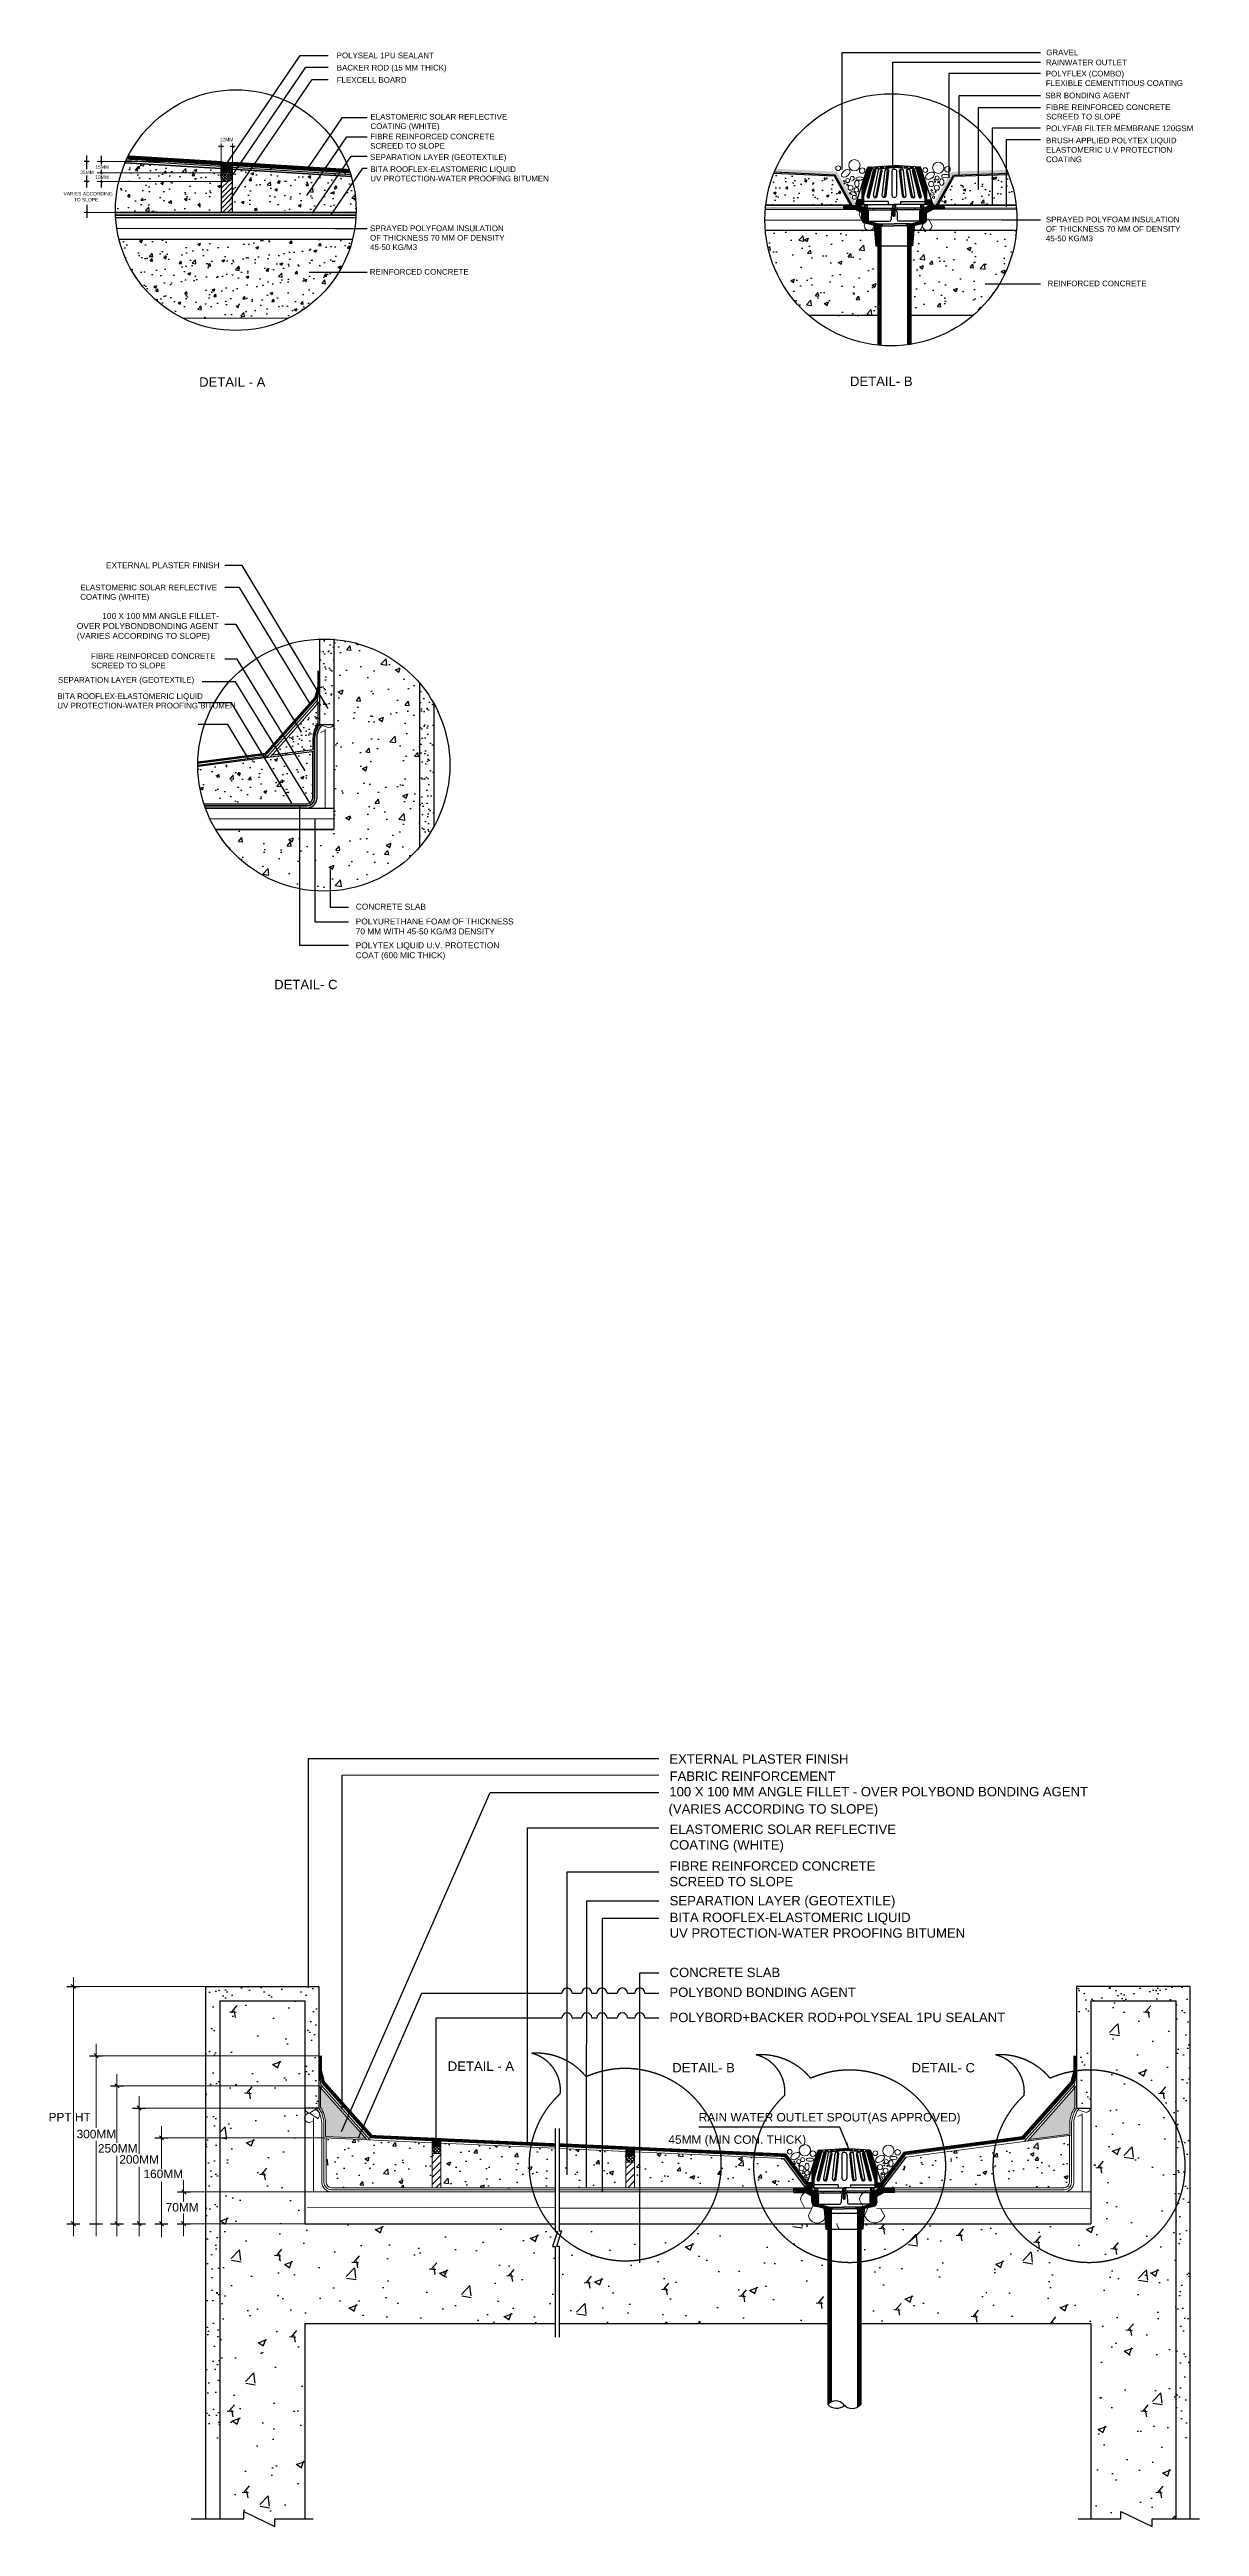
# Model space of a CAD drawing. Header units: centimetres. Extents: x 1605 to 42208, y -25271 to 62166.
import ezdxf

# ---------------------------------------------------------------- set-up
doc = ezdxf.new("R2010")
doc.units = ezdxf.units.CM
doc.header["$LTSCALE"] = 100
doc.header["$MEASUREMENT"] = 0
doc.linetypes.add('DASHED2', pattern=[0.375, 0.25, -0.125])
for name, color, linetype in [('1', 7, 'Continuous'), ('DET-DET', 4, 'Continuous'), ('LIST', 7, 'Continuous'), ('PL-BW', 1, 'Continuous'), ('Stru. dim', 7, 'Continuous'), ('tblock', 7, 'Continuous'), ('WALL', 2, 'Continuous'), ('ZZ-EXH-DUCT', 4, 'Continuous')]:
    doc.layers.add(name, color=color, linetype=linetype)
doc.styles.add('ARIAL', font='arial.ttf')
doc.styles.add('SIMPLEX', font='simplex.shx')
doc.styles.add('TITLE', font='arial.ttf', dxfattribs={"height": 100})
doc.linetypes.add('BATTING', pattern='A,0.0001,-0.1,[134,ltypeshp.shx,S=0.1,R=0,X=-0.1,Y=0],-0.2,[134,ltypeshp.shx,S=0.1,R=180,X=0.1,Y=0],-0.1', length=0.4001)
doc.dimstyles.get("Standard").update_dxf_attribs({"dimtxt": 0.18, "dimasz": 0.18, "dimexe": 0.18, "dimexo": 0.0625, "dimgap": 0.09, "dimtad": 0, "dimtih": 1, "dimtoh": 1, "dimdec": 4, "dimzin": 0, "dimdsep": 46, "dimtxsty": 'Standard', "dimcen": 0.09, "dimadec": 0, "dimazin": 0, "dimtfac": 1, "dimtdec": 4, "dimtofl": 0, "dimtmove": 0, "dimatfit": 3, "dimfxl": 1, "dimtolj": 1, "dimtzin": 0, "dimarcsym": 0})
pattern_1 = [(50, (-515741.3, 441520.3), (1434.5204, -125.5043), [150, -1650]), (355, (-515741.3, 441520.3), (-277.5027, 1504.3843), [120, -1320]), (100.4514, (-515621.8, 441509.8), (1157.0188, 1378.879), [127.4804, -1402.2842]), (46.1842, (-515741.3, 441920.3), (2134.482, -331.038), [225, -2475]), (96.6356, (-515563.4, 441892.7), (1869.3254, 1948.236), [191.2206, -2103.426]), (351.1842, (-515741.3, 441920.3), (1869.324, 1948.237), [180, -1980]), (21, (-515541.3, 441820.3), (1193.8141, -805.2378), [150, -1650]), (326, (-515541.3, 441820.3), (486.6307, 1450.3), [120, -1320]), (71.4514, (-515441.8, 441753.2), (1680.4453, 645.061), [127.4804, -1402.2842]), (37.5, (-515741.3, 441520.26), (24.3197, 665.7877), [0, -1304, 0, -1340, 0, -1325]), (7.5, (-515741.3, 441520.26), (526.1391, 788.8234), [0, -764, 0, -1274, 0, -505]), (327.5, (-516187.3, 441520.26), (1067.64487, -45.10974), [0, -500, 0, -1560, 0, -2070]), (317.5, (-516387.3, 441520.3), (1166.3723, 200.21), [0, -650, 0, -1036, 0, -1470])]
pattern_2 = [(37.5, (-1614496.5, 728337.15), (-26.4572, 809.26598), [0, -638.4, 0, -714, 0, -682.5]), (7.5, (-1614496.5, 728337.2), (743.3062, 1185.30135), [0, -344.4, 0, -575.4, 0, -220.5]), (327.5, (-1615013.1, 728337.15), (1307.93958, 2.3768), [0, -210, 0, -756, 0, -987]), (317.5, (-1615013.1, 728337.2), (1262.5732, 368.62374), [0, -105, 0, -495.6, 0, -567])]

# ---------------------------------------------------------------- blocks, each defined once
blk = doc.blocks.new('*X6')
at = {"color": 0}
for p, q in [((1182, 426), (1193, 437)), ((1182, 432), (1186, 436)), ((1183, 419), (1201, 437)), ((1190, 419), (1207, 436)), ((1198, 420), (1207, 429)), ((1205, 420), (1208, 423)), ((1227, 428), (1238, 439)), ((1227, 435), (1231, 439)), ((1228, 422), (1246, 440)), ((1236, 422), (1252, 439)), ((1243, 423), (1252, 432)), ((1251, 424), (1252, 425)), ((1272, 431), (1283, 442)), ((1272, 437), (1276, 441)), ((1274, 425), (1291, 442)), ((1281, 426), (1298, 443)), ((1289, 426), (1306, 443)), ((1297, 427), (1313, 443)), ((1304, 427), (1321, 444)), ((1312, 428), (1328, 444)), ((1319, 428), (1336, 445)), ((1327, 429), (1339, 441)), ((1335, 429), (1339, 434))]:
    blk.add_line(p, q, dxfattribs=at)
blk = doc.blocks.new('*X7')
at = {"color": 0}
for p, q in [((1105, 377), (1137, 408)), ((1108, 387), (1156, 435)), ((1112, 398), (1148, 434)), ((1116, 408), (1141, 434)), ((1119, 419), (1133, 433)), ((1144, 416), (1162, 434)), ((1152, 417), (1162, 427)), ((1160, 417), (1163, 420)), ((1074, 282), (1105, 313)), ((1074, 275), (1101, 302)), ((1074, 268), (1098, 292)), ((1074, 261), (1094, 281)), ((1074, 253), (1091, 270)), ((1074, 246), (1089, 261)), ((1074, 239), (1089, 254)), ((1074, 232), (1089, 247)), ((1074, 225), (1089, 240)), ((1074, 218), (1089, 233)), ((1074, 211), (1089, 226)), ((1074, 204), (1089, 219)), ((1074, 197), (1089, 212)), ((1074, 190), (1089, 205)), ((1077, 292), (1108, 323)), ((1080, 302), (1112, 334)), ((1084, 313), (1115, 345)), ((1087, 324), (1119, 355)), ((1091, 334), (1122, 366)), ((1094, 345), (1126, 376)), ((1098, 355), (1130, 387)), ((1101, 366), (1133, 398)), ((1039, 162), (1042, 165)), ((1039, 155), (1049, 165)), ((1039, 148), (1041, 150)), ((1039, 141), (1048, 150)), ((1039, 134), (1056, 150)), ((1039, 127), (1063, 150)), ((1041, 150), (1056, 165)), ((1045, 126), (1070, 150)), ((1048, 150), (1063, 165)), ((1052, 126), (1077, 150)), ((1056, 150), (1071, 165)), ((1059, 126), (1084, 150)), ((1063, 150), (1089, 177)), ((1066, 126), (1089, 148)), ((1070, 150), (1089, 169)), ((1073, 126), (1089, 141)), ((1074, 183), (1089, 198)), ((1074, 176), (1089, 191)), ((1074, 169), (1089, 184)), ((1077, 150), (1089, 162)), ((1080, 126), (1089, 134)), ((1084, 150), (1089, 155)), ((1087, 126), (1089, 127))]:
    blk.add_line(p, q, dxfattribs=at)
blk = doc.blocks.new('*X4')
at = {"color": 0}
for p, q in [((1089, 70), (1097, 79)), ((1089, 78), (1090, 79)), ((1089, 63), (1101, 76)), ((1089, 56), (1101, 69)), ((1089, 49), (1101, 62)), ((1089, 42), (1101, 55)), ((1089, 35), (1101, 48)), ((1089, 28), (1101, 41)), ((1089, 14), (1108, 33)), ((1089, 21), (1101, 33)), ((1089, 7), (1115, 33)), ((1090, 1), (1129, 40)), ((1093, -3), (1129, 33)), ((1098, -5), (1129, 26)), ((1104, -6), (1129, 19)), ((1109, -8), (1129, 11)), ((1115, -9), (1129, 4)), ((1116, 77), (1118, 79)), ((1116, 70), (1125, 78)), ((1116, 63), (1129, 75)), ((1116, 56), (1129, 68)), ((1116, 48), (1129, 61)), ((1116, 41), (1129, 54)), ((1116, 34), (1129, 47)), ((1121, -11), (1129, -3)), ((1126, -12), (1129, -10))]:
    blk.add_line(p, q, dxfattribs=at)
blk = doc.blocks.new('*X3')
at = {"color": 0}
for p, q in [((1204, -124), (1219, -124)), ((1204, -125), (1219, -125)), ((1204, -126), (1219, -126)), ((1204, -127), (1219, -127)), ((1204, -128), (1219, -128)), ((1204, -129), (1219, -129)), ((1204, -130), (1219, -130)), ((1204, -131), (1219, -131)), ((1204, -132), (1219, -132)), ((1204, -133), (1219, -133)), ((1204, -134), (1219, -134)), ((1204, -135), (1219, -135)), ((1204, -136), (1219, -136)), ((1204, -137), (1219, -137)), ((1204, -138), (1219, -138)), ((1204, -139), (1219, -139)), ((1204, -140), (1219, -140)), ((1204, -141), (1219, -141)), ((1204, -142), (1219, -142)), ((1204, -143), (1219, -143)), ((1204, -144), (1219, -144)), ((1205, -123), (1219, -123)), ((1206, -122), (1219, -122)), ((1207, -121), (1219, -121)), ((1208, -120), (1219, -120)), ((1209, -119), (1219, -119)), ((1210, -118), (1219, -118)), ((1211, -117), (1219, -117)), ((1212, -116), (1219, -116)), ((1213, -115), (1219, -115)), ((1214, -114), (1219, -114)), ((1215, -113), (1219, -113)), ((1216, -112), (1219, -112)), ((1217, -111), (1219, -111)), ((1218, -110), (1219, -110)), ((1204, -145), (1219, -145)), ((1204, -146), (1219, -146)), ((1204, -147), (1219, -147)), ((1204, -148), (1219, -148)), ((1204, -149), (1219, -149)), ((1204, -150), (1219, -150)), ((1204, -151), (1219, -151)), ((1204, -152), (1219, -152)), ((1204, -153), (1219, -153)), ((1204, -154), (1219, -154)), ((1204, -155), (1219, -155)), ((1204, -156), (1219, -156)), ((1204, -157), (1219, -157)), ((1204, -158), (1219, -158)), ((1204, -159), (1219, -159)), ((1204, -160), (1219, -160)), ((1204, -161), (1219, -161)), ((1204, -162), (1219, -162)), ((1204, -163), (1219, -163)), ((1204, -164), (1219, -164)), ((1204, -165), (1219, -165)), ((1204, -166), (1219, -166)), ((1204, -167), (1219, -167)), ((1204, -168), (1219, -168)), ((1204, -169), (1219, -169)), ((1204, -170), (1219, -170)), ((1204, -171), (1219, -171)), ((1204, -172), (1219, -172)), ((1204, -173), (1219, -173)), ((1204, -174), (1219, -174)), ((1204, -175), (1219, -175)), ((1204, -176), (1219, -176)), ((1204, -177), (1219, -177)), ((1204, -178), (1219, -178)), ((1204, -179), (1219, -179)), ((1204, -180), (1219, -180)), ((1204, -181), (1219, -181)), ((1204, -182), (1219, -182)), ((1204, -183), (1219, -183)), ((1204, -184), (1219, -184)), ((1204, -185), (1219, -185)), ((1204, -186), (1219, -186)), ((1204, -187), (1219, -187)), ((1204, -188), (1219, -188)), ((1204, -189), (1219, -189)), ((1204, -190), (1219, -190)), ((1204, -191), (1219, -191)), ((1204, -192), (1219, -192)), ((1204, -193), (1219, -193)), ((1204, -194), (1219, -194)), ((1204, -195), (1219, -195)), ((1204, -196), (1219, -196)), ((1204, -197), (1219, -197)), ((1204, -198), (1219, -198)), ((1204, -199), (1219, -199)), ((1204, -200), (1219, -200)), ((1204, -201), (1219, -201)), ((1204, -202), (1219, -202)), ((1204, -203), (1219, -203)), ((1204, -204), (1219, -204)), ((1204, -205), (1219, -205)), ((1204, -206), (1219, -206)), ((1204, -207), (1219, -207)), ((1204, -208), (1219, -208)), ((1204, -209), (1219, -209)), ((1204, -210), (1219, -210)), ((1204, -211), (1219, -211)), ((1204, -212), (1219, -212)), ((1204, -213), (1219, -213)), ((1204, -214), (1219, -214)), ((1204, -215), (1219, -215)), ((1204, -216), (1219, -216)), ((1204, -217), (1219, -217)), ((1204, -218), (1219, -218)), ((1204, -219), (1219, -219)), ((1204, -220), (1219, -220)), ((1204, -221), (1219, -221)), ((1204, -222), (1219, -222)), ((1204, -223), (1219, -223)), ((1204, -224), (1219, -224)), ((1204, -225), (1219, -225)), ((1204, -226), (1219, -226)), ((1204, -227), (1219, -227)), ((1204, -228), (1219, -228)), ((1204, -229), (1219, -229)), ((1204, -230), (1219, -230)), ((1204, -231), (1219, -231)), ((1204, -232), (1219, -232))]:
    blk.add_line(p, q, dxfattribs=at)
blk = doc.blocks.new('*X5')
at = {"color": 0}
for p, q in [((1101, 93), (1116, 97)), ((1101, 88), (1116, 92)), ((1101, 83), (1116, 87)), ((1101, 78), (1116, 82)), ((1101, 72), (1116, 76)), ((1101, 67), (1116, 71)), ((1101, 62), (1116, 66)), ((1101, 57), (1116, 61)), ((1101, 52), (1116, 56)), ((1101, 47), (1116, 51)), ((1101, 41), (1116, 45)), ((1101, 36), (1116, 40)), ((1108, 33), (1116, 35))]:
    blk.add_line(p, q, dxfattribs=at)
blk = doc.blocks.new('*X8')
at = {"color": 0}
for p, q in [((1331, 93), (1339, 95)), ((1331, 88), (1339, 90)), ((1331, 82), (1339, 84)), ((1331, 77), (1339, 79)), ((1331, 72), (1339, 74)), ((1331, 67), (1339, 69)), ((1331, 62), (1339, 64)), ((1331, 56), (1339, 58)), ((1331, 51), (1339, 53)), ((1331, 46), (1339, 48)), ((1331, 41), (1339, 43)), ((1331, 36), (1339, 38))]:
    blk.add_line(p, q, dxfattribs=at)
blk = doc.blocks.new('*X12')
at = {"color": 0}
for p, q in [((1182, 426), (1193, 437)), ((1182, 432), (1186, 436)), ((1183, 419), (1201, 437)), ((1190, 419), (1207, 436)), ((1198, 420), (1207, 429)), ((1205, 420), (1208, 423)), ((1227, 428), (1238, 439)), ((1227, 435), (1231, 439)), ((1228, 422), (1246, 440)), ((1236, 422), (1252, 439)), ((1243, 423), (1252, 432)), ((1251, 424), (1252, 425)), ((1272, 431), (1283, 442)), ((1272, 437), (1276, 441)), ((1274, 425), (1291, 442)), ((1281, 426), (1298, 443)), ((1289, 426), (1306, 443)), ((1297, 427), (1313, 443)), ((1304, 427), (1321, 444)), ((1312, 428), (1328, 444)), ((1319, 428), (1336, 445)), ((1327, 429), (1339, 441)), ((1335, 429), (1339, 434))]:
    blk.add_line(p, q, dxfattribs=at)
blk = doc.blocks.new('*X13')
at = {"color": 0}
for p, q in [((1105, 377), (1137, 408)), ((1108, 387), (1156, 435)), ((1112, 398), (1148, 434)), ((1116, 408), (1141, 434)), ((1119, 419), (1133, 433)), ((1144, 416), (1162, 434)), ((1152, 417), (1162, 427)), ((1160, 417), (1163, 420)), ((1074, 282), (1105, 313)), ((1074, 275), (1101, 302)), ((1074, 268), (1098, 292)), ((1074, 261), (1094, 281)), ((1074, 253), (1091, 270)), ((1074, 246), (1089, 261)), ((1074, 239), (1089, 254)), ((1074, 232), (1089, 247)), ((1074, 225), (1089, 240)), ((1074, 218), (1089, 233)), ((1074, 211), (1089, 226)), ((1074, 204), (1089, 219)), ((1074, 197), (1089, 212)), ((1074, 190), (1089, 205)), ((1077, 292), (1108, 323)), ((1080, 302), (1112, 334)), ((1084, 313), (1115, 345)), ((1087, 324), (1119, 355)), ((1091, 334), (1122, 366)), ((1094, 345), (1126, 376)), ((1098, 355), (1130, 387)), ((1101, 366), (1133, 398)), ((1039, 162), (1042, 165)), ((1039, 155), (1049, 165)), ((1039, 148), (1041, 150)), ((1039, 141), (1048, 150)), ((1039, 134), (1056, 150)), ((1039, 127), (1063, 150)), ((1041, 150), (1056, 165)), ((1045, 126), (1070, 150)), ((1048, 150), (1063, 165)), ((1052, 126), (1077, 150)), ((1056, 150), (1071, 165)), ((1059, 126), (1084, 150)), ((1063, 150), (1089, 177)), ((1066, 126), (1089, 148)), ((1070, 150), (1089, 169)), ((1073, 126), (1089, 141)), ((1074, 183), (1089, 198)), ((1074, 176), (1089, 191)), ((1074, 169), (1089, 184)), ((1077, 150), (1089, 162)), ((1080, 126), (1089, 134)), ((1084, 150), (1089, 155)), ((1087, 126), (1089, 127))]:
    blk.add_line(p, q, dxfattribs=at)
blk = doc.blocks.new('*X10')
at = {"color": 0}
for p, q in [((1089, 70), (1097, 79)), ((1089, 78), (1090, 79)), ((1089, 63), (1101, 76)), ((1089, 56), (1101, 69)), ((1089, 49), (1101, 62)), ((1089, 42), (1101, 55)), ((1089, 35), (1101, 48)), ((1089, 28), (1101, 41)), ((1089, 14), (1108, 33)), ((1089, 21), (1101, 33)), ((1089, 7), (1115, 33)), ((1090, 1), (1129, 40)), ((1093, -3), (1129, 33)), ((1098, -5), (1129, 26)), ((1104, -6), (1129, 19)), ((1109, -8), (1129, 11)), ((1115, -9), (1129, 4)), ((1116, 77), (1118, 79)), ((1116, 70), (1125, 78)), ((1116, 63), (1129, 75)), ((1116, 56), (1129, 68)), ((1116, 48), (1129, 61)), ((1116, 41), (1129, 54)), ((1116, 34), (1129, 47)), ((1121, -11), (1129, -3)), ((1126, -12), (1129, -10))]:
    blk.add_line(p, q, dxfattribs=at)
blk = doc.blocks.new('*X9')
at = {"color": 0}
for p, q in [((1204, -124), (1219, -124)), ((1204, -125), (1219, -125)), ((1204, -126), (1219, -126)), ((1204, -127), (1219, -127)), ((1204, -128), (1219, -128)), ((1204, -129), (1219, -129)), ((1204, -130), (1219, -130)), ((1204, -131), (1219, -131)), ((1204, -132), (1219, -132)), ((1204, -133), (1219, -133)), ((1204, -134), (1219, -134)), ((1204, -135), (1219, -135)), ((1204, -136), (1219, -136)), ((1204, -137), (1219, -137)), ((1204, -138), (1219, -138)), ((1204, -139), (1219, -139)), ((1204, -140), (1219, -140)), ((1204, -141), (1219, -141)), ((1204, -142), (1219, -142)), ((1204, -143), (1219, -143)), ((1204, -144), (1219, -144)), ((1205, -123), (1219, -123)), ((1206, -122), (1219, -122)), ((1207, -121), (1219, -121)), ((1208, -120), (1219, -120)), ((1209, -119), (1219, -119)), ((1210, -118), (1219, -118)), ((1211, -117), (1219, -117)), ((1212, -116), (1219, -116)), ((1213, -115), (1219, -115)), ((1214, -114), (1219, -114)), ((1215, -113), (1219, -113)), ((1216, -112), (1219, -112)), ((1217, -111), (1219, -111)), ((1218, -110), (1219, -110)), ((1204, -145), (1219, -145)), ((1204, -146), (1219, -146)), ((1204, -147), (1219, -147)), ((1204, -148), (1219, -148)), ((1204, -149), (1219, -149)), ((1204, -150), (1219, -150)), ((1204, -151), (1219, -151)), ((1204, -152), (1219, -152)), ((1204, -153), (1219, -153)), ((1204, -154), (1219, -154)), ((1204, -155), (1219, -155)), ((1204, -156), (1219, -156)), ((1204, -157), (1219, -157)), ((1204, -158), (1219, -158)), ((1204, -159), (1219, -159)), ((1204, -160), (1219, -160)), ((1204, -161), (1219, -161)), ((1204, -162), (1219, -162)), ((1204, -163), (1219, -163)), ((1204, -164), (1219, -164)), ((1204, -165), (1219, -165)), ((1204, -166), (1219, -166)), ((1204, -167), (1219, -167)), ((1204, -168), (1219, -168)), ((1204, -169), (1219, -169)), ((1204, -170), (1219, -170)), ((1204, -171), (1219, -171)), ((1204, -172), (1219, -172)), ((1204, -173), (1219, -173)), ((1204, -174), (1219, -174)), ((1204, -175), (1219, -175)), ((1204, -176), (1219, -176)), ((1204, -177), (1219, -177)), ((1204, -178), (1219, -178)), ((1204, -179), (1219, -179)), ((1204, -180), (1219, -180)), ((1204, -181), (1219, -181)), ((1204, -182), (1219, -182)), ((1204, -183), (1219, -183)), ((1204, -184), (1219, -184)), ((1204, -185), (1219, -185)), ((1204, -186), (1219, -186)), ((1204, -187), (1219, -187)), ((1204, -188), (1219, -188)), ((1204, -189), (1219, -189)), ((1204, -190), (1219, -190)), ((1204, -191), (1219, -191)), ((1204, -192), (1219, -192)), ((1204, -193), (1219, -193)), ((1204, -194), (1219, -194)), ((1204, -195), (1219, -195)), ((1204, -196), (1219, -196)), ((1204, -197), (1219, -197)), ((1204, -198), (1219, -198)), ((1204, -199), (1219, -199)), ((1204, -200), (1219, -200)), ((1204, -201), (1219, -201)), ((1204, -202), (1219, -202)), ((1204, -203), (1219, -203)), ((1204, -204), (1219, -204)), ((1204, -205), (1219, -205)), ((1204, -206), (1219, -206)), ((1204, -207), (1219, -207)), ((1204, -208), (1219, -208)), ((1204, -209), (1219, -209)), ((1204, -210), (1219, -210)), ((1204, -211), (1219, -211)), ((1204, -212), (1219, -212)), ((1204, -213), (1219, -213)), ((1204, -214), (1219, -214)), ((1204, -215), (1219, -215)), ((1204, -216), (1219, -216)), ((1204, -217), (1219, -217)), ((1204, -218), (1219, -218)), ((1204, -219), (1219, -219)), ((1204, -220), (1219, -220)), ((1204, -221), (1219, -221)), ((1204, -222), (1219, -222)), ((1204, -223), (1219, -223)), ((1204, -224), (1219, -224)), ((1204, -225), (1219, -225)), ((1204, -226), (1219, -226)), ((1204, -227), (1219, -227)), ((1204, -228), (1219, -228)), ((1204, -229), (1219, -229)), ((1204, -230), (1219, -230)), ((1204, -231), (1219, -231)), ((1204, -232), (1219, -232))]:
    blk.add_line(p, q, dxfattribs=at)
blk = doc.blocks.new('*X11')
at = {"color": 0}
for p, q in [((1101, 93), (1116, 97)), ((1101, 88), (1116, 92)), ((1101, 83), (1116, 87)), ((1101, 78), (1116, 82)), ((1101, 72), (1116, 76)), ((1101, 67), (1116, 71)), ((1101, 62), (1116, 66)), ((1101, 57), (1116, 61)), ((1101, 52), (1116, 56)), ((1101, 47), (1116, 51)), ((1101, 41), (1116, 45)), ((1101, 36), (1116, 40)), ((1108, 33), (1116, 35))]:
    blk.add_line(p, q, dxfattribs=at)
blk = doc.blocks.new('*X14')
at = {"color": 0}
for p, q in [((1331, 93), (1339, 95)), ((1331, 88), (1339, 90)), ((1331, 82), (1339, 84)), ((1331, 77), (1339, 79)), ((1331, 72), (1339, 74)), ((1331, 67), (1339, 69)), ((1331, 62), (1339, 64)), ((1331, 56), (1339, 58)), ((1331, 51), (1339, 53)), ((1331, 46), (1339, 48)), ((1331, 41), (1339, 43)), ((1331, 36), (1339, 38))]:
    blk.add_line(p, q, dxfattribs=at)

msp = doc.modelspace()

# ---------------------------------------------------------------- hatches: boundary and pattern name
at = {"layer": '1'}
h = msp.add_hatch(dxfattribs=at)
h.set_pattern_fill('AR-CONC', scale=140, style=0)
h.set_pattern_definition([(50, (-1291349.65, 517328.1), (1004.16426, -87.853), [105, -1155]), (355, (-1291349.7, 517328.1), (-194.2519, 1053.069), [84, -924]), (100.4514, (-1291266, 517320.8), (809.91313, 965.21536), [89.2363, -981.59896]), (46.1842, (-1291349.7, 517608.1), (1494.1375, -231.7266), [157.5, -1732.5]), (96.6356, (-1291225.1, 517588.8), (1308.5278, 1363.765), [133.8544, -1472.3982]), (351.1842, (-1291349.7, 517608), (1308.5267, 1363.766), [126, -1386]), (21, (-1291209.65, 517538.1), (835.66987, -563.66645), [105, -1155]), (326, (-1291209.7, 517538.1), (340.6415, 1015.2101), [84, -924]), (71.4514, (-1291140, 517491.1), (1176.3117, 451.5427), [89.2363, -981.59896]), (37.5, (-1291349.65, 517328.07), (17.0238, 466.0514), [0, -912.8, 0, -938, 0, -927.5]), (7.5, (-1291349.65, 517328.07), (368.29735, 552.1764), [0, -534.8, 0, -891.8, 0, -353.5]), (327.5, (-1291661.85, 517328.07), (747.35141, -31.57682), [0, -350, 0, -1092, 0, -1449]), (317.5, (-1291801.85, 517328.1), (816.46064, 140.14698), [0, -455, 0, -725.2, 0, -1029])])
edge = h.paths.add_edge_path()
edge.add_line((7664, 57652), (7664, 57676))
edge.add_line((7664, 57676), (7664, 57676))
edge.add_ellipse((7866, 57676), major_axis=(203, 0), ratio=0.83069, start_angle=179.9855, end_angle=180.0145, ccw=False)
edge.add_line((7664, 57676), (7664, 57964))
edge.add_line((7664, 57964), (4278, 58172))
edge.add_arc((8181, 56497), 4248, 156.76909, 180)
edge.add_arc((8181, 56497), 4248, 180, 181.1191)
edge.add_line((3934, 56414), (5799, 56414))
edge.add_line((5799, 56414), (7664, 56414))
edge.add_line((7664, 56414), (7664, 57652))
edge = h.paths.add_edge_path()
edge.add_ellipse((7866, 57676), major_axis=(203, 0), ratio=0.83069, start_angle=-0.0145, end_angle=0.0145, ccw=False)
edge.add_line((8069, 57676), (8069, 56472))
edge.add_line((8069, 56472), (12429, 56472))
edge.add_arc((8181, 56497), 4248, 359.66875, 360)
edge.add_arc((8181, 56497), 4248, 360, 378.88761)
edge.add_line((12201, 57872), (8069, 58126))
edge.add_line((8069, 58126), (8069, 57676))
edge.add_line((8069, 57676), (8069, 57676))
h = msp.add_hatch(color=0, dxfattribs=at)
edge = h.paths.add_edge_path()
edge.add_line((8069, 57813), (8069, 58191))
edge.add_line((8069, 58191), (8023, 58187))
edge.add_arc((7915, 59098), 918, 256.81879, 276.74517, ccw=False)
edge.add_line((7706, 58204), (7664, 58214))
edge.add_line((7664, 58214), (7664, 57808))
edge.add_arc((7869, 57621), 278, 43.81864, 137.59682, ccw=False)
at = {"layer": '1', "lineweight": 9}
h = msp.add_hatch(dxfattribs=at)
h.set_pattern_fill('ANSI37', scale=550, style=0)
h.set_pattern_definition([(45, (-1291349.65, 517328.074), (-48.6135912, 48.6135912), []), (135, (-1291349.65, 517328.074), (-48.6135912, -48.6135912), [])])
edge = h.paths.add_edge_path()
edge.add_ellipse((7866, 57676), major_axis=(203, 0), ratio=0.83069, start_angle=0.0145, end_angle=179.9855)
edge.add_line((7664, 57676), (7664, 57676))
edge.add_ellipse((7866, 57676), major_axis=(203, 0), ratio=0.83069, start_angle=180.0145, end_angle=359.9855)
edge.add_line((8069, 57676), (8069, 57676))
at = {"layer": '1'}
h = msp.add_hatch(dxfattribs=at)
h.set_pattern_fill('AR-CONC', color=225, scale=130, style=0)
h.set_pattern_definition([(50, (-515741.3, 441520.26), (932.4382, -81.5778), [97.5, -1072.5]), (355, (-515741.3, 441520.3), (-180.3767, 977.8498), [78, -858]), (100.4514, (-515663.6, 441513.5), (752.0622, 896.2714), [82.8622, -911.4847]), (46.1842, (-515741.3, 441780.3), (1387.4134, -215.1747), [146.25, -1608.75]), (96.6356, (-515625.7, 441762.3), (1215.0615, 1266.3532), [124.2934, -1367.227]), (351.1842, (-515741.3, 441780.3), (1215.0605, 1266.3542), [117, -1287]), (21, (-515611.3, 441715.26), (775.9792, -523.4046), [97.5, -1072.5]), (326, (-515611.3, 441715.3), (316.3099, 942.695), [78, -858]), (71.4514, (-515546.7, 441671.6), (1092.2894, 419.2896), [82.8622, -911.4847]), (37.5, (-515741.32, 441520.26), (15.80781, 432.76201), [0, -847.6, 0, -871, 0, -861.25]), (7.5, (-515741.3, 441520.26), (341.9904, 512.73523), [0, -496.6, 0, -828.1, 0, -328.25]), (327.5, (-516031.22, 441520.26), (693.96917, -29.32133), [0, -325, 0, -1014, 0, -1345.5]), (317.5, (-516161.2, 441520.26), (758.142, 130.1365), [0, -422.5, 0, -673.4, 0, -955.5])])
edge = h.paths.add_edge_path()
edge.add_arc((31314, 56155), 4450, 159.1132, 173.26231)
edge.add_line((26894, 56677), (29826, 56677))
edge.add_line((29826, 56677), (29284, 57639))
edge.add_line((29284, 57639), (27156, 57741))
edge = h.paths.add_edge_path()
edge.add_arc((31314, 56155), 4450, 6.73769, 20.36197)
edge.add_line((35486, 57703), (33576, 57639))
edge.add_line((33576, 57639), (33034, 56677))
edge.add_line((33034, 56677), (35733, 56677))
h = msp.add_hatch(color=5, dxfattribs=at)
h.paths.add_polyline_path([(29415, 57853), (28852, 57880), (28852, 57760), (29343, 57736), (29948, 56665), (30069, 56665), (30069, 56694), (29854, 57076, -0.085646), (29850, 57082)])
edge = h.paths.add_edge_path()
edge.add_arc((31314, 56155), 4450, 156.10568, 157.7531)
edge.add_line((27195, 57840), (28852, 57760))
edge.add_line((28852, 57760), (28852, 57880))
edge.add_line((28852, 57880), (27245, 57957))
edge = h.paths.add_edge_path()
edge.add_arc((31314, 56155), 4450, 21.72455, 23.37528)
edge.add_line((35399, 57920), (33446, 57854))
edge.add_line((33446, 57854), (33363, 57709))
edge.add_line((33363, 57709), (33364, 57708))
edge.add_line((33364, 57708), (33364, 57707))
edge.add_line((33364, 57707), (33364, 57706))
edge.add_line((33364, 57706), (33364, 57706))
edge.add_line((33364, 57706), (33365, 57705))
edge.add_line((33365, 57705), (33365, 57704))
edge.add_line((33365, 57704), (33365, 57703))
edge.add_line((33365, 57703), (33365, 57703))
edge.add_line((33365, 57703), (33365, 57702))
edge.add_line((33365, 57702), (33365, 57701))
edge.add_line((33365, 57701), (33365, 57700))
edge.add_line((33365, 57700), (33366, 57700))
edge.add_line((33366, 57700), (33366, 57699))
edge.add_line((33366, 57699), (33366, 57698))
edge.add_line((33366, 57698), (33366, 57697))
edge.add_line((33366, 57697), (33366, 57697))
edge.add_line((33366, 57697), (33365, 57696))
edge.add_line((33365, 57696), (33365, 57695))
edge.add_line((33365, 57695), (33365, 57694))
edge.add_line((33365, 57694), (33365, 57694))
edge.add_line((33365, 57694), (33365, 57693))
edge.add_line((33365, 57693), (33365, 57692))
edge.add_line((33365, 57692), (33365, 57691))
edge.add_line((33365, 57691), (33364, 57691))
edge.add_line((33364, 57691), (33364, 57690))
edge.add_line((33364, 57690), (33364, 57689))
edge.add_line((33364, 57689), (33364, 57688))
edge.add_line((33364, 57688), (33363, 57688))
edge.add_line((33363, 57688), (33363, 57687))
edge.add_line((33363, 57687), (33363, 57686))
edge.add_line((33363, 57686), (33362, 57686))
edge.add_line((33362, 57686), (33362, 57685))
edge.add_line((33362, 57685), (33361, 57684))
edge.add_line((33361, 57684), (33361, 57683))
edge.add_line((33361, 57683), (33361, 57683))
edge.add_line((33361, 57683), (33360, 57682))
edge.add_line((33360, 57682), (33360, 57681))
edge.add_line((33360, 57681), (33359, 57680))
edge.add_line((33359, 57680), (33358, 57680))
edge.add_line((33358, 57680), (33358, 57679))
edge.add_line((33358, 57679), (33357, 57678))
edge.add_line((33357, 57678), (33357, 57678))
edge.add_line((33357, 57678), (33356, 57677))
edge.add_line((33356, 57677), (33355, 57676))
edge.add_line((33355, 57676), (33355, 57676))
edge.add_line((33355, 57676), (33354, 57675))
edge.add_line((33354, 57675), (33353, 57674))
edge.add_line((33353, 57674), (33352, 57674))
edge.add_line((33352, 57674), (33352, 57673))
edge.add_line((33352, 57673), (33351, 57672))
edge.add_line((33351, 57672), (33350, 57671))
edge.add_line((33350, 57671), (33349, 57671))
edge.add_line((33349, 57671), (33348, 57670))
edge.add_line((33348, 57670), (33348, 57670))
edge.add_line((33348, 57670), (33347, 57669))
edge.add_line((33347, 57669), (33346, 57668))
edge.add_line((33346, 57668), (33345, 57668))
edge.add_line((33345, 57668), (33344, 57667))
edge.add_line((33344, 57667), (33343, 57666))
edge.add_line((33343, 57666), (33342, 57666))
edge.add_line((33342, 57666), (33341, 57665))
edge.add_line((33341, 57665), (33340, 57664))
edge.add_line((33340, 57664), (33339, 57664))
edge.add_line((33339, 57664), (33338, 57663))
edge.add_line((33338, 57663), (32791, 56694))
edge.add_line((32791, 56694), (32791, 56665))
edge.add_line((32791, 56665), (32912, 56665))
edge.add_line((32912, 56665), (33517, 57737))
edge.add_line((33517, 57737), (35448, 57802))
at = {"layer": '1', "lineweight": 13}
h = msp.add_hatch(dxfattribs=at)
h.set_pattern_fill('ANSI31', scale=1020, style=0)
h.set_pattern_definition([(45, (-1317340.28, 526550.43), (-90.156115, 90.156115), [])])
edge = h.paths.add_edge_path()
edge.add_ellipse((7866, 57676), major_axis=(203, 0), ratio=0.83069, start_angle=180.0145, end_angle=359.9855, ccw=False)
edge.add_line((7664, 57676), (7664, 57652))
edge.add_line((7664, 57652), (7664, 56413))
edge.add_line((7664, 56413), (8069, 56413))
edge.add_line((8069, 56413), (8069, 57676))
at = {"layer": '1'}
h = msp.add_hatch(dxfattribs=at)
h.set_pattern_fill('AR-CONC', color=32, scale=142.8, style=0)
h.set_pattern_definition([(50, (-1317340.3, 526550.4), (1024.24754, -89.61005), [107.1, -1178.1]), (355, (-1317340.3, 526550.4), (-198.1369, 1074.1304), [85.68, -942.48]), (100.4514, (-1317254.9, 526543), (826.1114, 984.5197), [91.021, -1001.2309]), (46.1842, (-1317340.3, 526836), (1524.0202, -236.3612), [160.65, -1767.15]), (96.6356, (-1317213.3, 526816.3), (1334.6983, 1391.0403), [136.5315, -1501.8462]), (351.1842, (-1317340.3, 526836), (1334.6973, 1391.0414), [128.52, -1413.72]), (21, (-1317197.5, 526764.6), (852.38327, -574.9398), [107.1, -1178.1]), (326, (-1317197.5, 526764.6), (347.4543, 1035.5143), [85.68, -942.48]), (71.4514, (-1317126.4, 526716.7), (1199.8379, 460.57355), [91.021, -1001.2309]), (37.5, (-1317340.28, 526550.43), (17.36427, 475.37242), [0, -931.056, 0, -956.76, 0, -946.05]), (7.5, (-1317340.3, 526550.43), (375.6633, 563.21992), [0, -545.496, 0, -909.636, 0, -360.57]), (327.5, (-1317658.72, 526550.43), (762.29844, -32.20836), [0, -357, 0, -1113.84, 0, -1477.98]), (317.5, (-1317801.5, 526550.4), (832.78985, 142.9499), [0, -464.1, 0, -739.704, 0, -1049.58])])
h.paths.add_polyline_path([(12304, 55473), (4059, 55473, 0.221589), (6314, 52681), (10049, 52681, 0.221589)])
h = msp.add_hatch(dxfattribs=at)
h.set_pattern_fill('AR-CONC', color=1, scale=200, style=0)
h.set_pattern_definition(pattern_1)
edge = h.paths.add_edge_path()
edge.add_arc((31314, 56155), 4450, 184.87068, 229.37706)
edge.add_line((28416, 52777), (30847, 52777))
edge.add_line((30847, 52777), (30847, 55231))
edge.add_line((30847, 55231), (30782, 55231))
edge.add_line((30782, 55231), (30736, 55777))
edge.add_line((30736, 55777), (26879, 55777))
h = msp.add_hatch(dxfattribs=at)
h.set_pattern_fill('AR-CONC', color=1, scale=200, style=0)
h.set_pattern_definition(pattern_1)
edge = h.paths.add_edge_path()
edge.add_arc((31314, 56155), 4450, 310.62294, 355.12932)
edge.add_line((35748, 55777), (32123, 55777))
edge.add_line((32123, 55777), (32078, 55231))
edge.add_line((32078, 55231), (32013, 55231))
edge.add_line((32013, 55231), (32013, 52777))
edge.add_line((32013, 52777), (34211, 52777))
h = msp.add_hatch(dxfattribs=at)
h.set_pattern_fill('AR-SAND', color=50, scale=170, style=0)
h.set_pattern_definition([(37.5, (18218.69, 17376.3), (-10.7089, 327.56), [0, -258.4, 0, -289, 0, -276.25]), (7.5, (18218.7, 17376.3), (300.862, 479.765), [0, -139.4, 0, -232.9, 0, -89.25]), (327.5, (18009.6, 17376.3), (529.4041, 0.962), [0, -85, 0, -306, 0, -399.5]), (317.5, (18009.6, 17376.3), (511.0415, 149.205), [0, -42.5, 0, -200.6, 0, -229.5])])
edge = h.paths.add_edge_path()
edge.add_line((11118, -9718), (11118, -10373))
edge.add_arc((10221, -11091), 1149, -3.41315, 38.67242, ccw=False)
edge.add_line((11368, -11159), (11368, -11554))
edge.add_line((11368, -11554), (12807, -11619))
edge.add_line((12807, -11619), (11118, -9718))
edge = h.paths.add_edge_path()
edge.add_line((37868, -10373), (37868, -9718))
edge.add_line((37868, -9718), (36135, -11667))
edge.add_line((36135, -11667), (37618, -11473))
edge.add_line((37618, -11473), (37618, -11159))
edge.add_arc((38766, -11091), 1149, 141.32758, 183.41315, ccw=False)
h = msp.add_hatch(dxfattribs=at)
h.set_pattern_fill('AR-CONC', color=1, scale=200, style=0)
h.set_pattern_definition([(50, (18218.7, 17376.3), (1434.52, -125.504), [150, -1650]), (355, (18218.7, 17376.3), (-277.5, 1504.384), [120, -1320]), (100.4514, (18338.2, 17365.8), (1157.02, 1378.88), [127.48, -1402.284]), (46.184, (18218.7, 17776.3), (2134.48, -331.04), [225, -2475]), (96.6356, (18396.6, 17748.7), (1869.33, 1948.24), [191.22, -2103.43]), (351.184, (18218.7, 17776.3), (1869.32, 1948.24), [180, -1980]), (21, (18418.7, 17676.3), (1193.814, -805.238), [150, -1650]), (326, (18418.7, 17676.3), (486.63, 1450.3), [120, -1320]), (71.4514, (18518.2, 17609.2), (1680.445, 645.06), [127.48, -1402.284]), (37.5, (18218.7, 17376.3), (24.32, 665.788), [0, -1304, 0, -1340, 0, -1325]), (7.5, (18218.7, 17376.3), (526.139, 788.823), [0, -764, 0, -1274, 0, -505]), (327.5, (17772.7, 17376.3), (1067.645, -45.11), [0, -500, 0, -1560, 0, -2070]), (317.5, (17572.7, 17376.3), (1166.372, 200.21), [0, -650, 0, -1036, 0, -1470])])
h.paths.add_polyline_path([(15118, -13312), (15118, -11723), (11368, -11554), (11368, -13125, 0.120027), (11451, -13312)])
h.paths.add_polyline_path([(28065, -13312), (27482, -12280), (22259, -12045), (22259, -13312)])
h.paths.add_polyline_path([(21959, -12031), (19603, -11925), (19603, -13312), (21959, -13312)])
edge = h.paths.add_edge_path()
edge.add_line((31976, -12212), (31355, -13312))
edge.add_line((31355, -13312), (37535, -13312))
edge.add_arc((37192, -13048), 433, 322.3978, 370.22509)
edge.add_line((37618, -12972), (37618, -11473))
edge.add_line((37618, -11473), (31976, -12212))
h.paths.add_polyline_path([(19455, -13312), (19455, -11918), (15418, -11736), (15418, -13312)])
h = msp.add_hatch(color=0, dxfattribs=at)
edge = h.paths.add_edge_path()
edge.add_arc((15302, -10901), 676, 254.20829, 279.8764, ccw=False)
edge.add_line((15118, -11551), (15118, -11901))
edge.add_line((15118, -11901), (15120, -11901))
edge.add_ellipse((15270, -11901), major_axis=(0, -200), ratio=0.75188, start_angle=99.63092, end_angle=270, ccw=False)
edge.add_line((15418, -11867), (15418, -11567))
at = {"layer": '1', "lineweight": 13}
h = msp.add_hatch(dxfattribs=at)
h.set_pattern_fill('ANSI31', color=161, scale=1400, style=0)
h.set_pattern_definition([(45, (18218.69, 17376.3), (-123.7437, 123.7437), [])])
h.paths.add_polyline_path([(15418, -12156), (15118, -12156), (15118, -13312), (15418, -13312)])
at = {"layer": '1', "lineweight": 9}
h = msp.add_hatch(dxfattribs=at)
h.set_pattern_fill('ANSI37', color=1, scale=650, style=0)
h.set_pattern_definition([(45, (-1227694.08, 455140.32), (-57.452426, 57.452426), []), (135, (-1227694.08, 455140.32), (-57.452426, -57.452426), [])])
edge = h.paths.add_edge_path()
edge.add_ellipse((15270, -11901), major_axis=(0, -200), ratio=0.75188, start_angle=367.03047, end_angle=447.76494)
edge.add_line((15420, -11908), (15420, -11893))
edge.add_ellipse((15270, -11901), major_axis=(0, -200), ratio=0.75188, start_angle=92.23506, end_angle=352.96953)
edge.add_line((15252, -12099), (15289, -12099))
at = {"layer": '1'}
h = msp.add_hatch(color=0, dxfattribs=at)
edge = h.paths.add_edge_path()
edge.add_arc((22143, -11205), 676, 254.20829, 279.83111, ccw=False)
edge.add_line((21959, -11855), (21959, -12209))
edge.add_line((21959, -12209), (21959, -12209))
edge.add_ellipse((22109, -12209), major_axis=(0, -200), ratio=0.75188, start_angle=94.78782, end_angle=270, ccw=False)
edge.add_line((22259, -12192), (22259, -11871))
at = {"layer": '1', "lineweight": 9}
h = msp.add_hatch(dxfattribs=at)
h.set_pattern_fill('ANSI37', color=1, scale=650, style=0)
h.set_pattern_definition([(45, (-1220855.08, 454832.32), (-57.452426, 57.452426), []), (135, (-1220855.08, 454832.32), (-57.452426, -57.452426), [])])
edge = h.paths.add_edge_path()
edge.add_ellipse((22109, -12209), major_axis=(0, -200), ratio=0.75188, start_angle=367.03047, end_angle=447.76494)
edge.add_line((22259, -12216), (22259, -12201))
edge.add_ellipse((22109, -12209), major_axis=(0, -200), ratio=0.75188, start_angle=92.23506, end_angle=352.96953)
edge.add_line((22091, -12407), (22128, -12407))
at = {"layer": 'PL-BW', "lineweight": 13, "ltscale": 5, "true_color": 0x949494}
h = msp.add_hatch(dxfattribs=at)
h.set_pattern_fill('ANSI31', color=252, scale=280, style=0)
h.set_pattern_definition([(45, (-2118005.088, 1119646.713), (-24.74873734, 24.74873734), [])])
h.paths.add_polyline_path([(30069, 56643), (29653, 56643), (29653, 56527), (30055, 56527), (30285, 56396), (30285, 56203), (30285, 56166, 0.377109), (30398, 56037), (30693, 55964), (30693, 55964, -0.308283), (30724, 55926), (30782, 55231), (30847, 55231), (30847, 55792), (31024, 55970), (30383, 56128, -0.345001), (30350, 56170), (30350, 56484)])
h = msp.add_hatch(dxfattribs=at)
h.set_pattern_fill('ANSI31', color=252, scale=280, style=0)
h.set_pattern_definition([(135, (2180865.047, 1119646.713), (24.74873734, 24.74873734), [])])
h.paths.add_polyline_path([(32791, 56643), (33207, 56643), (33207, 56527), (32805, 56527), (32575, 56396), (32575, 56203), (32575, 56166, -0.377109), (32462, 56037), (32167, 55964), (32167, 55964, 0.308283), (32136, 55926), (32078, 55231), (32013, 55231), (32013, 55792), (31836, 55970), (32477, 56128, 0.345001), (32510, 56170), (32510, 56484)])
h = msp.add_hatch(dxfattribs=at)
h.set_pattern_fill('ANSI31', color=252, scale=280, style=0)
h.set_pattern_definition([(45, (-513745.82, 441520.258), (-24.7487373, 24.7487373), [])])
edge = h.paths.add_edge_path()
edge.add_arc((31314, 56155), 4450, 277.5519, 279.04334)
edge.add_line((32013, 51760), (32013, 55144))
edge.add_line((32013, 55144), (31899, 55144))
edge.add_line((31899, 55144), (31899, 51743))
edge = h.paths.add_edge_path()
edge.add_arc((31314, 56155), 4450, 263.97802, 265.46014)
edge.add_line((30961, 51718), (30961, 55144))
edge.add_line((30961, 55144), (30847, 55144))
edge.add_line((30847, 55144), (30847, 51729))
at = {"layer": 'PL-BW'}
h = msp.add_hatch(dxfattribs=at)
h.set_pattern_fill('AR-CONC', color=75, scale=240, style=0)
h.set_pattern_definition([(50, (-857345.6, 475822.8), (1721.4244, -150.6051), [180, -1980]), (355, (-857345.6, 475822.8), (-333.0032, 1805.261), [144, -1584]), (100.4514, (-857202.1, 475810.2), (1388.4225, 1654.655), [152.9765, -1682.741]), (46.1842, (-857345.6, 476302.8), (2561.3785, -397.2456), [270, -2970]), (96.6356, (-857132, 476269.7), (2243.1905, 2337.883), [229.465, -2524.111]), (351.1842, (-857345.6, 476302.8), (2243.189, 2337.885), [216, -2376]), (21, (-857105.6, 476182.8), (1432.577, -966.2853), [180, -1980]), (326, (-857105.6, 476182.8), (583.9568, 1740.36), [144, -1584]), (71.4514, (-856986.2, 476102.3), (2016.5343, 774.0732), [152.9765, -1682.741]), (37.5, (-857345.55, 475822.8), (29.18365, 798.94525), [0, -1564.8, 0, -1608, 0, -1590]), (7.5, (-857345.55, 475822.8), (631.3669, 946.5881), [0, -916.8, 0, -1528.8, 0, -606]), (327.5, (-857880.75, 475822.8), (1281.17385, -54.1317), [0, -600, 0, -1872, 0, -2484]), (317.5, (-858120.8, 475822.8), (1399.6468, 240.252), [0, -780, 0, -1243.2, 0, -1764])])
h.paths.add_polyline_path([(14668, 39806, 0.198039), (11644, 41343), (11644, 38422, -0.024123), (11644, 38406), (11644, 34632), (7467, 34632, 0.512829), (14668, 34008)])
h = msp.add_hatch(dxfattribs=at)
h.set_pattern_fill('AR-SAND', color=32, scale=240, style=0)
h.set_pattern_definition([(37.5, (-857517.72, 477715.75), (-15.1184, 462.4377), [0, -364.8, 0, -408, 0, -390]), (7.5, (-857517.7, 477715.75), (424.7464, 677.31506), [0, -196.8, 0, -328.8, 0, -126]), (327.5, (-857812.92, 477715.75), (747.39405, 1.35817), [0, -120, 0, -432, 0, -564]), (317.5, (-857812.9, 477715.75), (721.4704, 210.64214), [0, -60, 0, -283.2, 0, -324])])
h.paths.add_polyline_path([(15172, 39086, 0.049506), (14668, 39806), (14668, 34008, 0.049506), (15172, 34728)])
h.paths.add_polyline_path([(11644, 41343, 0.028342), (11140, 41355), (11140, 38342, -0.012292), (11166, 38374, -0.174922), (11644, 38599)])
h = msp.add_hatch(dxfattribs=at)
h.set_pattern_fill('AR-SAND', scale=210, style=0)
h.set_pattern_definition([(37.5, (-857517.72, 477715.75), (-13.2286, 404.63299), [0, -319.2, 0, -357, 0, -341.25]), (7.5, (-857517.7, 477715.75), (371.6531, 592.65067), [0, -172.2, 0, -287.7, 0, -110.25]), (327.5, (-857776.02, 477715.75), (653.96979, 1.1884), [0, -105, 0, -378, 0, -493.5]), (317.5, (-857776, 477715.75), (631.2866, 184.31187), [0, -52.5, 0, -247.8, 0, -283.5])])
h.paths.add_polyline_path([(11140, 38342), (11140, 39146), (9409, 37199), (10964, 37403), (10964, 37843, -0.159581)])
h = msp.add_hatch(dxfattribs=at)
h.set_pattern_fill('AR-CONC', color=1, scale=156, style=0)
h.set_pattern_definition([(50, (-857345.6, 475822.8), (1118.9259, -97.8933), [117, -1287]), (355, (-857345.6, 475822.8), (-216.4521, 1173.4197), [93.6, -1029.6]), (100.4514, (-857252.3, 475814.6), (902.4746, 1075.5257), [99.4347, -1093.7817]), (46.1842, (-857345.6, 476134.8), (1664.896, -258.2097), [175.5, -1930.5]), (96.6356, (-857206.8, 476113.3), (1458.0738, 1519.624), [149.152, -1640.6723]), (351.1842, (-857345.6, 476134.8), (1458.0726, 1519.625), [140.4, -1544.4]), (21, (-857189.6, 476056.8), (931.175, -628.0855), [117, -1287]), (326, (-857189.6, 476056.8), (379.5719, 1131.2341), [93.6, -1029.6]), (71.4514, (-857112, 476004.4), (1310.7473, 503.1476), [99.4347, -1093.7817]), (37.5, (-857345.55, 475822.8), (18.96937, 519.31441), [0, -1017.12, 0, -1045.2, 0, -1033.5]), (7.5, (-857345.55, 475822.8), (410.38848, 615.28227), [0, -595.92, 0, -993.72, 0, -393.9]), (327.5, (-857693.43, 475822.8), (832.763, -35.1856), [0, -390, 0, -1216.8, 0, -1614.6]), (317.5, (-857849.4, 475822.8), (909.7704, 156.16377), [0, -507, 0, -808.08, 0, -1146.6])])
h.paths.add_polyline_path([(10888, 37393), (6841, 36863, 0.075774), (7057, 35539), (10696, 35539, 0.366377), (10888, 35719)])
h = msp.add_hatch(dxfattribs=at)
h.set_pattern_fill('AR-SAND', scale=420, style=0)
h.set_pattern_definition(pattern_2)
h.paths.add_polyline_path([(7618, -6712), (10618, -6712), (10618, -10500), (11118, -10500), (11118, -6212), (7118, -6212), (7118, -22189), (7618, -22189)])
h = msp.add_hatch(dxfattribs=at)
h.set_pattern_fill('AR-SAND', scale=420, style=0)
h.set_pattern_definition(pattern_2)
h.paths.add_polyline_path([(38368, -8312, 0.029517), (37868, -8334), (37868, -10500), (38368, -10500)])
h.paths.add_polyline_path([(39922, -6212), (37868, -6212), (37868, -7691), (38368, -7331), (38368, -6712), (39227, -6712)])
h.paths.add_polyline_path([(41868, -6212), (39922, -6212), (39227, -6712), (41368, -6712), (41368, -9614, -0.047517), (41868, -10245)])
h.paths.add_polyline_path([(41868, -10245, 0.047517), (41368, -9614), (41368, -15494, 0.047517), (41868, -14864)])
h.paths.add_polyline_path([(41868, -16035), (41368, -16138), (41368, -22189), (41868, -22189)])
at = {"layer": 'PL-BW', "lineweight": 13, "ltscale": 5, "true_color": 0x949494}
h = msp.add_hatch(dxfattribs=at)
h.set_pattern_fill('ANSI31', color=252, scale=280, style=0)
h.set_pattern_definition([(45, (-2119766.918, 1049643.3), (-24.74873734, 24.74873734), [])])
h.paths.add_polyline_path([(28307, -13360), (27891, -13360), (27891, -13477), (28293, -13477), (28523, -13608), (28523, -13801), (28523, -13838, 0.377109), (28636, -13966), (28932, -14039), (28932, -14039, -0.308283), (28962, -14077), (29020, -14773), (29085, -14773), (29085, -14211), (29262, -14034), (28621, -13876, -0.345001), (28588, -13834), (28588, -13520)])
h = msp.add_hatch(dxfattribs=at)
h.set_pattern_fill('ANSI31', color=252, scale=280, style=0)
h.set_pattern_definition([(135, (2179103.217, 1049643.3), (24.74873734, 24.74873734), [])])
h.paths.add_polyline_path([(31029, -13360), (31445, -13360), (31445, -13477), (31043, -13477), (30813, -13608), (30813, -13801), (30813, -13838, -0.377109), (30700, -13966), (30405, -14039), (30405, -14039, 0.308283), (30374, -14077), (30316, -14773), (30251, -14773), (30251, -14211), (30074, -14034), (30715, -13876, 0.345001), (30748, -13834), (30748, -13520)])
h = msp.add_hatch(dxfattribs=at)
h.set_pattern_fill('ANSI31', color=252, scale=280, style=0)
h.set_pattern_definition([(45, (-515507.65, 371516.845), (-24.7487373, 24.7487373), [])])
h.paths.add_polyline_path([(29200, -14859), (29085, -14859), (29085, -20970, -0.101486), (29200, -20879)])
h.paths.add_polyline_path([(30251, -14859), (30137, -14859), (30137, -21057, 0.087858), (30251, -20970)])
at = {"layer": 'WALL'}
h = msp.add_hatch(dxfattribs=at)
h.set_pattern_fill('AR-CONC', color=155, scale=15, style=0)
h.set_pattern_definition([(50, (-27199785.7, -525282.2), (2732.77003, -239.08628), [285.75, -3143.25]), (355, (-27199785.7, -525282.2), (-528.6424, 2865.84964), [228.6, -2514.6]), (100.451, (-27199558, -525302.2), (2204.13752, 2626.75032), [242.85, -2671.35]), (46.1842, (-27199785.7, -524520.2), (4066.1856, -630.6349), [428.625, -4714.875]), (96.6356, (-27199447, -524572.8), (3561.0635, 3711.38334), [364.275, -4007.025]), (351.184, (-27199785.7, -524520.2), (3561.0691, 3711.3768), [342.9, -3771.9]), (21, (-27199404.7, -524710.7), (2274.2232, -1533.98278), [285.75, -3143.25]), (326, (-27199404.7, -524710.7), (927.03043, 2762.8195), [228.6, -2514.6]), (71.4514, (-27199215.2, -524838.6), (3201.24736, 1228.84287), [242.85, -2671.35]), (37.5, (-27199785.7, -525282.2), (46.32905, 1268.325583), [0, -2484.12, 0, -2552.7, 0, -2524.125]), (7.5, (-27199785.7, -525282.2), (1002.29494, 1502.70862), [0, -1455.42, 0, -2426.97, 0, -962.025]), (327.5, (-27200635.3, -525282.2), (2033.858928, -85.93116), [0, -952.5, 0, -2971.8, 0, -3943.35]), (317.5, (-27201016.3, -525282.2), (2221.93772, 381.39737), [0, -1238.25, 0, -1973.58, 0, -2800.35])])
h.paths.add_polyline_path([(29185, -14580), (10618, -14584), (10618, -6712), (7618, -6712), (7618, -24997), (10618, -24997), (10618, -18101), (29200, -18101)])
h.paths.add_polyline_path([(41368, -6712), (38368, -6712), (38368, -14584), (30137, -14584), (30251, -18101), (38368, -18101), (38368, -24997), (41373, -24997)])

# ---------------------------------------------------------------- linework, layer by layer
msp.add_line((7664, 57652), (7664, 58215))
at = {"color": 0, "lineweight": 5}
for p, q in [((30114, 56855), (30134, 56838)), ((30121, 56877), (30134, 56866)), ((30128, 56899), (30134, 56894)), ((32732, 56899), (32726, 56894)), ((32739, 56877), (32726, 56866)), ((32746, 56855), (32726, 56838)), ((30069, 56695), (30166, 56613)), ((30070, 56722), (30271, 56553)), ((30077, 56744), (30134, 56697)), ((30084, 56766), (30134, 56725)), ((30092, 56788), (30134, 56753)), ((30099, 56811), (30134, 56781)), ((30106, 56833), (30134, 56809)), ((30141, 56691), (30361, 56506)), ((30204, 56666), (30396, 56505)), ((30308, 56607), (30404, 56526)), ((30386, 56570), (30404, 56555)), ((32552, 56607), (32456, 56526)), ((32474, 56570), (32456, 56555)), ((32656, 56666), (32464, 56505)), ((32719, 56691), (32499, 56506)), ((32791, 56723), (32589, 56553)), ((32791, 56695), (32693, 56613)), ((32754, 56833), (32726, 56809)), ((32761, 56811), (32726, 56781)), ((32768, 56788), (32726, 56753)), ((32776, 56766), (32726, 56725)), ((32783, 56744), (32726, 56697))]:
    msp.add_line(p, q, dxfattribs=at)
at = {"color": 0}
for p, q in [((30069, 56666), (30071, 56665)), ((32791, 56666), (32789, 56665)), ((28307, -13337), (28309, -13338))]:
    msp.add_line(p, q, dxfattribs=at)
at = {"color": 0, "lineweight": 9}
for p, q in [((28367, -13105), (28372, -13110)), ((30970, -13105), (30964, -13110)), ((28300, -13303), (28405, -13391)), ((28308, -13281), (28509, -13450)), ((28315, -13259), (28372, -13307)), ((28322, -13237), (28372, -13279)), ((28330, -13215), (28372, -13250)), ((28337, -13193), (28372, -13222)), ((28344, -13171), (28372, -13194)), ((28352, -13149), (28372, -13166)), ((28359, -13127), (28372, -13138)), ((28379, -13312), (28599, -13497)), ((28442, -13337), (28634, -13498)), ((28546, -13397), (28642, -13477)), ((28624, -13433), (28642, -13449)), ((30790, -13397), (30694, -13477)), ((30712, -13433), (30694, -13449)), ((30894, -13337), (30702, -13498)), ((30957, -13312), (30737, -13497)), ((31029, -13281), (30827, -13450)), ((31036, -13303), (30932, -13391)), ((30977, -13127), (30964, -13138)), ((30984, -13149), (30964, -13166)), ((30992, -13171), (30964, -13194)), ((30999, -13193), (30964, -13222)), ((31007, -13215), (30964, -13250)), ((31014, -13237), (30964, -13279)), ((31021, -13259), (30964, -13307)), ((31029, -13337), (31027, -13338)), ((31045, -13330), (31034, -13338))]:
    msp.add_line(p, q, dxfattribs=at)
for points in [[(8057, 57940), (12261, 57682)], [(8057, 57940), (12261, 57682)], [(8069, 58009), (12240, 57752)]]:
    msp.add_lwpolyline(points)
at = {"layer": '1', "linetype": 'DASHED2', "ltscale": 300}
for p, q in [((7752, 58739), (7575, 58739)), ((8158, 58739), (7980, 58739)), ((3008, 58215), (2831, 58215)), ((3008, 57508), (2831, 57508))]:
    msp.add_line(p, q, dxfattribs=at)
at = {"layer": '1'}
for p, q in [((7636, 58767), (7692, 58711)), ((8041, 58767), (8097, 58711)), ((2891, 58244), (2948, 58187)), ((2919, 57945), (2919, 58430)), ((2919, 57301), (2919, 57718)), ((3416, 58244), (3473, 58187)), ((3416, 57845), (3473, 57788)), ((3445, 58112), (3445, 58417)), ((3445, 57767), (3445, 57924)), ((2891, 57536), (2948, 57480)), ((3416, 57536), (3473, 57480)), ((3445, 57301), (3445, 57570)), ((2891, 56442), (2948, 56386)), ((2919, 56687), (2919, 56220))]:
    msp.add_line(p, q, dxfattribs=at)
at = {"layer": '1', "linetype": 'DASHED2', "lineweight": 9, "ltscale": 300}
for p, q in [((7664, 58215), (7664, 58855)), ((8069, 58191), (8069, 58855)), ((7664, 56414), (2831, 56414))]:
    msp.add_line(p, q, dxfattribs=at)
at = {"layer": '1', "color": 252, "linetype": 'DASHED2', "lineweight": 9, "ltscale": 300}
for p, q in [((7664, 58215), (3283, 58215)), ((7664, 57817), (3283, 57817)), ((7866, 57508), (3283, 57508))]:
    msp.add_line(p, q, dxfattribs=at)
at = {"layer": '1', "color": 0, "lineweight": 18}
msp.add_line((4059, 55473), (12304, 55473), dxfattribs=at)
at = {"layer": '1', "color": 7}
for p, q in [((11140, 39685), (11027, 39262)), ((10745, 1836), (23118, 1836)), ((2216, -6212), (2677, -6212)), ((20055, -6441), (20394, -6441)), ((20751, -6441), (20933, -6441)), ((21289, -6441), (21652, -6441)), ((22009, -6441), (22269, -6441)), ((22626, -6441), (23118, -6441)), ((15271, -7319), (19699, -7319)), ((20055, -7319), (20394, -7319)), ((20751, -7319), (20933, -7319)), ((21289, -7319), (21652, -7319)), ((22009, -7319), (22269, -7319)), ((22626, -7319), (23118, -7319)), ((3020, -8652), (3481, -8652)), ((3756, -9718), (4217, -9718)), ((4538, -10500), (4999, -10500)), ((5325, -11554), (5786, -11554)), ((6123, -13462), (6584, -13462)), ((2216, -14584), (2677, -14584)), ((3020, -14584), (3481, -14584)), ((3756, -14584), (4217, -14584)), ((4538, -14584), (4999, -14584)), ((5325, -14584), (5786, -14584)), ((6108, -14584), (6569, -14584))]:
    msp.add_line(p, q, dxfattribs=at)
at = {"layer": '1', "color": 7, "lineweight": 13}
for p, q in [((11140, 39685), (11046, 39040)), ((11118, -9199), (11209, -9821)), ((11118, -9199), (11230, -9619)), ((37868, -9199), (37756, -9619)), ((37868, -9199), (37777, -9821))]:
    msp.add_line(p, q, dxfattribs=at)
at = {"layer": '1', "color": 1, "lineweight": 13}
for p, q in [((2374, -6138), (2519, -6286)), ((3178, -8578), (3324, -8726)), ((3914, -9644), (4060, -9792)), ((4696, -10426), (4842, -10574)), ((5483, -11480), (5628, -11628)), ((6281, -13388), (6427, -13536)), ((2374, -14510), (2519, -14658)), ((3914, -14510), (4060, -14658)), ((4696, -14510), (4842, -14658)), ((5483, -14510), (5628, -14658)), ((6266, -14510), (6412, -14658))]:
    msp.add_line(p, q, dxfattribs=at)
at = {"layer": '1', "color": 252, "linetype": 'DASHED2', "lineweight": 5, "ltscale": 1000}
for p, q in [((2677, -6212), (7618, -6212)), ((3481, -8652), (11118, -8652)), ((4217, -9718), (11118, -9718)), ((4999, -10500), (10618, -10500)), ((5786, -11554), (11293, -11554)), ((6584, -13462), (10633, -13462)), ((6569, -14584), (10618, -14584))]:
    msp.add_line(p, q, dxfattribs=at)
at = {"layer": '1', "color": 161, "lineweight": 13}
for p, q in [((21959, -12633), (22184, -12408)), ((21959, -12880), (22259, -12580)), ((21959, -13127), (22259, -12827)), ((22022, -13312), (22259, -13075))]:
    msp.add_line(p, q, dxfattribs=at)
at = {"layer": '1', "color": 1, "const_width": 60.6}
msp.add_lwpolyline([(3943, 56322), (12432, 56322)], dxfattribs=at)
at = {"layer": '1', "color": 252, "const_width": 20.2}
for points in [[(26886, 56602), (29653, 56602)], [(33207, 56602), (35742, 56602)]]:
    msp.add_lwpolyline(points, dxfattribs=at)
at = {"layer": '1', "color": 5, "const_width": 80.8}
msp.add_lwpolyline([(6842, 36993), (9227, 37298), (10991, 39282), (11100, 39670), (11100, 40236)], dxfattribs=at)
at = {"layer": '1', "color": 7}
for points in [[(8461, -24997), (8461, -24747), (9562, -25271), (9562, -24997)], [(39436, -24997), (39436, -24747), (40538, -25271), (40538, -24997)]]:
    msp.add_lwpolyline(points, dxfattribs=at)
for centre, radius, start, end in [((7915, 59098), 918, 254.10027, 278.86602), ((10686, 35742), 204, 272.96012, 353.44677), ((10686, 35742), 355, 272.24306, 355.01859), ((19877, -6441), 178, 0, 180), ((20573, -6441), 178, 0, 180), ((21111, -6441), 178, 0, 180), ((21831, -6441), 178, 0, 180), ((22447, -6441), 178, 0, 180), ((19877, -7319), 178, 0, 180), ((20573, -7319), 178, 0, 180), ((21111, -7319), 178, 0, 180), ((21831, -7319), 178, 0, 180), ((22447, -7319), 178, 0, 180), ((29364, -21204), 364, 39.92075, 140.07925), ((29396, -20654), 443, 225.4518, 308.84756), ((29948, -20690), 413, 222.6813, 317.3187)]:
    msp.add_arc(centre, radius, start, end, dxfattribs=at)
at = {"layer": '1', "color": 7, "lineweight": 53}
msp.add_arc((10686, 35742), 279, 272.54944, 354.40383, dxfattribs=at)
at = {"layer": '1', "color": 7, "lineweight": 9, "extrusion": (0, 0, -1)}
msp.add_ellipse((7866, 57676), major_axis=(203, 0), ratio=0.83069, dxfattribs=at)
at = {"layer": '1', "color": 0, "extrusion": (0, 0, -1)}
msp.add_ellipse((22109, -12209), major_axis=(0, -200), ratio=0.75188, start_param=-1.570796, end_param=4.712389, dxfattribs=at)
at = {"layer": 'DET-DET', "color": 0, "lineweight": 30}
for p, q in [((30069, 56721), (30492, 57989)), ((30350, 57290), (30563, 57929)), ((30350, 56955), (30630, 57911)), ((30530, 58019), (31430, 58069)), ((30582, 57944), (31430, 58004)), ((32329, 58019), (31430, 58069)), ((32278, 57944), (31430, 58004)), ((32510, 57290), (32297, 57929)), ((32791, 56721), (32368, 57989)), ((30350, 57290), (30350, 56691)), ((32510, 57290), (32510, 56691)), ((28293, -13327), (28730, -12014)), ((28588, -12713), (28801, -12074)), ((28588, -13048), (28868, -12092)), ((28769, -11985), (29668, -11934)), ((28820, -12059), (29668, -11999)), ((30568, -11985), (29668, -11934)), ((30516, -12059), (29668, -11999)), ((30748, -12713), (30535, -12074)), ((31048, -13338), (30606, -12014)), ((28588, -12713), (28588, -13312)), ((30748, -12713), (30748, -13312))]:
    msp.add_line(p, q, dxfattribs=at)
at = {"layer": 'DET-DET', "color": 0}
for p, q in [((30350, 57109), (30588, 57924)), ((30470, 56984), (30702, 57907)), ((30512, 56973), (30744, 57896)), ((30554, 56962), (30786, 57886)), ((30670, 57950), (30666, 58026)), ((30701, 57020), (30871, 57904)), ((30744, 57939), (30744, 57939)), ((30756, 57956), (30752, 58031)), ((30787, 57003), (30959, 57896)), ((30829, 56995), (31001, 57888)), ((30864, 57964), (30860, 58037)), ((30959, 57939), (30913, 57939)), ((30950, 57970), (30946, 58042)), ((31010, 57015), (31108, 57901)), ((31058, 57978), (31054, 58048)), ((31100, 57019), (31198, 57896)), ((31144, 57984), (31140, 58053)), ((31143, 57015), (31241, 57891)), ((31198, 57939), (31151, 57939)), ((31344, 57875), (31344, 57024)), ((31430, 57939), (31408, 57939)), ((31430, 57939), (31452, 57939)), ((31516, 57875), (31516, 57024)), ((31717, 57015), (31619, 57891)), ((31662, 57939), (31709, 57939)), ((31760, 57019), (31662, 57896)), ((31716, 57984), (31720, 58053)), ((31850, 57015), (31752, 57901)), ((31802, 57978), (31806, 58048)), ((32031, 56995), (31859, 57888)), ((31901, 57939), (31946, 57939)), ((32073, 57003), (31901, 57896)), ((31910, 57970), (31914, 58042)), ((32159, 57020), (31989, 57904)), ((31996, 57964), (32000, 58037)), ((32306, 56962), (32074, 57886)), ((32104, 57956), (32108, 58031)), ((32116, 57939), (32116, 57939)), ((32348, 56973), (32116, 57896)), ((32390, 56984), (32158, 57907)), ((32190, 57950), (32194, 58026)), ((32510, 56955), (32230, 57911)), ((32510, 57109), (32272, 57924)), ((30134, 56916), (30134, 56691)), ((30285, 56862), (30134, 56862)), ((30285, 57369), (30285, 56862)), ((32575, 57369), (32575, 56862)), ((32575, 56862), (32726, 56862)), ((32726, 56916), (32726, 56691)), ((29652, 56665), (30075, 56665)), ((29653, 56527), (29653, 56677)), ((29653, 56643), (30069, 56643)), ((29653, 56527), (30055, 56527)), ((30285, 56396), (30055, 56527)), ((30069, 56721), (30069, 56665)), ((30350, 56484), (30069, 56643)), ((30341, 56514), (30075, 56665)), ((31214, 56798), (30134, 56798)), ((30134, 56691), (31442, 56691)), ((30373, 56570), (30160, 56691)), ((30285, 56203), (30285, 56396)), ((30285, 56203), (30285, 56166)), ((30344, 56487), (30404, 56487)), ((30350, 56170), (30350, 56484)), ((30365, 56574), (30382, 56592)), ((30373, 56570), (31430, 56570)), ((30373, 56505), (31398, 56505)), ((30382, 56669), (30490, 56669)), ((30382, 56592), (30382, 56669)), ((30382, 56592), (30490, 56592)), ((31024, 55970), (30383, 56128)), ((30691, 55965), (30398, 56037)), ((30404, 56592), (30404, 56669)), ((30404, 56289), (30404, 56570)), ((30404, 56289), (30469, 56289)), ((30469, 56592), (30469, 56669)), ((30469, 56289), (30469, 56570)), ((30469, 56487), (30501, 56487)), ((30490, 56592), (30490, 56669)), ((30512, 56570), (30490, 56592)), ((30523, 56093), (30523, 56466)), ((30523, 56105), (31258, 56105)), ((30685, 56505), (30685, 56570)), ((30847, 55792), (31024, 55970)), ((30867, 56008), (31430, 56008)), ((31214, 56798), (31214, 56691)), ((31311, 56505), (31311, 56570)), ((31330, 56424), (31323, 56168)), ((31354, 56570), (31376, 56592)), ((31376, 56592), (31376, 56669)), ((31376, 56669), (31430, 56669)), ((31395, 56487), (31398, 56487)), ((31398, 56592), (31398, 56669)), ((31398, 56289), (31398, 56570)), ((31398, 56289), (31430, 56289)), ((32726, 56691), (31418, 56691)), ((31484, 56669), (31430, 56669)), ((32487, 56570), (31430, 56570)), ((31462, 56289), (31430, 56289)), ((31993, 56008), (31430, 56008)), ((31462, 56592), (31462, 56669)), ((31462, 56289), (31462, 56570)), ((32487, 56505), (31462, 56505)), ((31465, 56487), (31462, 56487)), ((31484, 56592), (31484, 56669)), ((31506, 56570), (31484, 56592)), ((31529, 56424), (31537, 56168)), ((31549, 56505), (31549, 56570)), ((32337, 56105), (31602, 56105)), ((31646, 56798), (32726, 56798)), ((31646, 56798), (31646, 56691)), ((31836, 55970), (32477, 56128)), ((32013, 55792), (31836, 55970)), ((32169, 55965), (32462, 56037)), ((32169, 55965), (32462, 56037)), ((32175, 56505), (32175, 56570)), ((32337, 56093), (32337, 56466)), ((32348, 56570), (32370, 56592)), ((32391, 56487), (32359, 56487)), ((32478, 56669), (32370, 56669)), ((32370, 56592), (32370, 56669)), ((32478, 56592), (32370, 56592)), ((32391, 56592), (32391, 56669)), ((32391, 56289), (32391, 56570)), ((32456, 56289), (32391, 56289)), ((32456, 56592), (32456, 56669)), ((32456, 56289), (32456, 56570)), ((32516, 56487), (32456, 56487)), ((32478, 56592), (32478, 56669)), ((32495, 56574), (32478, 56592)), ((32487, 56570), (32700, 56691)), ((32510, 56484), (32791, 56643)), ((32510, 56484), (32791, 56643)), ((32510, 56170), (32510, 56484)), ((32519, 56514), (32785, 56665)), ((32575, 56396), (32805, 56527)), ((32575, 56203), (32575, 56396)), ((32575, 56203), (32575, 56166)), ((33093, 56665), (32785, 56665)), ((32791, 56721), (32791, 56665)), ((32985, 56643), (32791, 56643)), ((33207, 56643), (32791, 56643)), ((33207, 56527), (32805, 56527)), ((33266, 56527), (32812, 56527)), ((33093, 56643), (32985, 56643)), ((33093, 56665), (33093, 56643)), ((33207, 56527), (33207, 56677)), ((30724, 55926), (30782, 55231)), ((30847, 55792), (30847, 55144)), ((30847, 55144), (30847, 51729)), ((30856, 55795), (30947, 55886)), ((30961, 55907), (30961, 51718)), ((30961, 55231), (31899, 55231)), ((30998, 55944), (31430, 55944)), ((31862, 55944), (31430, 55944)), ((31899, 55907), (31899, 51743)), ((32004, 55795), (31913, 55886)), ((32013, 55792), (32013, 51760)), ((32136, 55926), (32078, 55231)), ((28588, -12894), (28826, -12080)), ((28708, -13019), (28940, -12097)), ((28750, -13030), (28982, -12107)), ((28792, -13041), (29024, -12118)), ((28908, -12053), (28904, -11977)), ((28939, -12983), (29109, -12099)), ((28982, -12064), (28982, -12064)), ((28994, -12047), (28990, -11972)), ((29025, -13000), (29197, -12107)), ((29067, -13008), (29239, -12115)), ((29102, -12039), (29098, -11966)), ((29197, -12064), (29152, -12064)), ((29188, -12033), (29184, -11961)), ((29248, -12988), (29347, -12102)), ((29296, -12026), (29292, -11955)), ((29339, -12984), (29436, -12107)), ((29382, -12019), (29379, -11951)), ((29382, -12989), (29479, -12112)), ((29436, -12064), (29389, -12064)), ((29582, -12129), (29582, -12980)), ((29668, -12064), (29647, -12064)), ((29668, -12064), (29690, -12064)), ((29755, -12129), (29755, -12980)), ((29955, -12989), (29858, -12112)), ((29901, -12064), (29947, -12064)), ((29998, -12984), (29901, -12107)), ((29954, -12019), (29958, -11951)), ((30088, -12988), (29990, -12102)), ((30040, -12026), (30044, -11955)), ((30269, -13008), (30097, -12115)), ((30139, -12064), (30185, -12064)), ((30311, -13000), (30139, -12107)), ((30148, -12033), (30152, -11961)), ((30398, -12983), (30227, -12099)), ((30234, -12039), (30238, -11966)), ((30544, -13041), (30312, -12118)), ((30342, -12047), (30346, -11972)), ((30354, -12064), (30354, -12064)), ((30586, -13030), (30354, -12107)), ((30628, -13019), (30396, -12097)), ((30428, -12053), (30432, -11977)), ((30748, -13048), (30469, -12092)), ((30748, -12894), (30510, -12080)), ((28372, -13088), (28372, -13312)), ((28523, -12634), (28523, -13141)), ((30813, -12634), (30813, -13141)), ((30964, -13088), (30964, -13312)), ((27890, -13338), (28313, -13338)), ((27891, -13477), (27891, -13312)), ((27891, -13360), (28307, -13360)), ((27891, -13477), (28293, -13477)), ((28579, -13490), (28293, -13327)), ((28523, -13608), (28293, -13477)), ((28588, -13520), (28307, -13360)), ((28523, -13141), (28372, -13141)), ((29452, -13206), (28372, -13206)), ((28372, -13312), (29680, -13312)), ((28611, -13433), (28399, -13312)), ((28523, -13801), (28523, -13608)), ((28523, -13801), (28523, -13838)), ((28582, -13516), (28642, -13516)), ((28588, -13834), (28588, -13520)), ((28603, -13429), (28621, -13412)), ((28611, -13433), (29668, -13433)), ((28611, -13498), (29636, -13498)), ((28621, -13334), (28729, -13334)), ((28621, -13412), (28621, -13334)), ((28621, -13412), (28729, -13412)), ((29262, -14034), (28621, -13876)), ((28929, -14039), (28636, -13966)), ((28642, -13412), (28642, -13334)), ((28642, -13714), (28642, -13433)), ((28642, -13714), (28707, -13714)), ((28707, -13412), (28707, -13334)), ((28707, -13714), (28707, -13433)), ((28707, -13516), (28739, -13516)), ((28729, -13412), (28729, -13334)), ((28750, -13433), (28729, -13412)), ((28761, -13910), (28761, -13538)), ((28761, -13898), (29496, -13898)), ((28923, -13498), (28923, -13433)), ((29452, -13206), (29452, -13312)), ((29549, -13498), (29549, -13433)), ((29569, -13579), (29561, -13835)), ((29593, -13433), (29614, -13412)), ((29614, -13412), (29614, -13334)), ((29614, -13334), (29668, -13334)), ((29633, -13516), (29636, -13516)), ((29636, -13412), (29636, -13334)), ((29636, -13714), (29636, -13433)), ((29636, -13714), (29668, -13714)), ((30964, -13312), (29656, -13312)), ((29722, -13334), (29668, -13334)), ((30725, -13433), (29668, -13433)), ((29701, -13714), (29668, -13714)), ((29701, -13412), (29701, -13334)), ((29701, -13714), (29701, -13433)), ((30725, -13498), (29701, -13498)), ((29703, -13516), (29701, -13516)), ((29722, -13412), (29722, -13334)), ((29744, -13433), (29722, -13412)), ((29768, -13579), (29776, -13835)), ((29787, -13498), (29787, -13433)), ((30575, -13898), (29840, -13898)), ((29884, -13206), (30964, -13206)), ((29884, -13206), (29884, -13312)), ((30074, -14034), (30715, -13876)), ((30407, -14039), (30700, -13966)), ((30407, -14039), (30700, -13966)), ((30413, -13498), (30413, -13433)), ((30575, -13910), (30575, -13538)), ((30586, -13433), (30608, -13412)), ((30629, -13516), (30597, -13516)), ((30716, -13334), (30608, -13334)), ((30608, -13412), (30608, -13334)), ((30716, -13412), (30608, -13412)), ((30629, -13412), (30629, -13334)), ((30629, -13714), (30629, -13433)), ((30694, -13714), (30629, -13714)), ((30694, -13412), (30694, -13334)), ((30694, -13714), (30694, -13433)), ((30754, -13516), (30694, -13516)), ((30716, -13412), (30716, -13334)), ((30733, -13429), (30716, -13412)), ((30725, -13433), (30938, -13312)), ((30748, -13520), (31029, -13360)), ((30748, -13520), (31029, -13360)), ((30748, -13834), (30748, -13520)), ((30757, -13490), (31023, -13338)), ((30813, -13141), (30964, -13141)), ((30813, -13608), (31043, -13477)), ((30813, -13801), (30813, -13608)), ((30813, -13801), (30813, -13838)), ((31331, -13338), (31023, -13338)), ((31223, -13360), (31029, -13360)), ((31445, -13360), (31029, -13360)), ((31445, -13477), (31043, -13477)), ((31445, -13477), (31051, -13477)), ((31331, -13360), (31223, -13360)), ((31331, -13338), (31331, -13360)), ((31445, -13477), (31445, -13312)), ((28962, -14077), (29020, -14773)), ((29085, -14211), (29262, -14034)), ((29085, -14211), (29085, -14859)), ((29085, -14859), (29085, -20970)), ((29095, -14208), (29185, -14118)), ((29105, -13995), (29668, -13995)), ((29200, -14096), (29200, -20879)), ((29200, -14773), (30137, -14773)), ((29236, -14060), (29668, -14060)), ((30231, -13995), (29668, -13995)), ((30100, -14060), (29668, -14060)), ((30251, -14211), (30074, -14034)), ((30137, -14096), (30137, -21057)), ((30242, -14208), (30151, -14118)), ((30251, -14211), (30251, -20970)), ((30374, -14077), (30316, -14773))]:
    msp.add_line(p, q, dxfattribs=at)
at = {"layer": 'DET-DET'}
for p, q in [((30782, 55231), (30847, 55231)), ((32078, 55231), (32013, 55231)), ((29020, -14773), (29085, -14773)), ((30316, -14773), (30251, -14773))]:
    msp.add_line(p, q, dxfattribs=at)
at = {"layer": 'DET-DET', "color": 3}
for p, q in [((30847, 55144), (30961, 55144)), ((32013, 55144), (31899, 55144)), ((29085, -14859), (29200, -14859)), ((30251, -14859), (30137, -14859))]:
    msp.add_line(p, q, dxfattribs=at)
at = {"layer": 'DET-DET', "color": 50, "lineweight": 9}
for centre, radius in [((29451, 57976), 83.6), ((30023, 58082), 199), ((30298, 57892), 97.7), ((32524, 57909), 83.6), ((32985, 57993), 199), ((33310, 57939), 97.7), ((29654, 57522), 18), ((29680, 57443), 17.1), ((29786, 57540), 69.8), ((29775, 57392), 24), ((29889, 57287), 90.7), ((29870, 57089), 20.5), ((29948, 57618), 69.8), ((30021, 56950), 69.8), ((30090, 57211), 79.8), ((32734, 57416), 94.4), ((32750, 57195), 26.8), ((32820, 56950), 37.6), ((32853, 57563), 18), ((32933, 57288), 90.7), ((32874, 57498), 17.1), ((32893, 57145), 20.5), ((32945, 57634), 69.8), ((32984, 57486), 24), ((27740, -12042), 83.6), ((28273, -11992), 199), ((28560, -12111), 97.7), ((30762, -12095), 83.6), ((31223, -12010), 199), ((31548, -12065), 97.7), ((27899, -12391), 18), ((27930, -12463), 17.1), ((28058, -12391), 69.8), ((28074, -12520), 24), ((28159, -12624), 90.7), ((28198, -12321), 69.8), ((28216, -12785), 37.6), ((28289, -12906), 37.6), ((28350, -12785), 79.8), ((28349, -12994), 37.6), ((30931, -12587), 94.4), ((30980, -12980), 37.6), ((30988, -12809), 26.8), ((31125, -12715), 90.7), ((31061, -12441), 18), ((31081, -12525), 17.1), ((31092, -12833), 20.5), ((31153, -12390), 69.8), ((31192, -12538), 24)]:
    msp.add_circle(centre, radius, dxfattribs=at)
at = {"layer": 'DET-DET', "color": 0, "lineweight": 30}
for centre, radius, start, end in [((30533, 57976), 43.2, 93.19459, 161.56505), ((30583, 57922), 21.6, 94.05972, 161.56505), ((32277, 57922), 21.6, 18.43495, 85.94028), ((32327, 57976), 43.2, 18.43495, 86.80541), ((28771, -12028), 43.2, 93.19459, 161.56505), ((28822, -12081), 21.6, 94.05972, 161.56505), ((30515, -12081), 21.6, 18.43495, 85.94028), ((30565, -12028), 43.2, 18.43495, 86.80541)]:
    msp.add_arc(centre, radius, start, end, dxfattribs=at)
at = {"layer": 'DET-DET', "color": 0}
for centre, radius, start, end in [((30609, 57918), 21.6, 343.7042, 163.7042), ((30744, 57896), 43.2, 90, 165.89107), ((30702, 57907), 43.2, 345.89107, 46.07464), ((30744, 57896), 43.2, 345.89107, 90), ((30913, 57896), 43.2, 90, 169.08796), ((30959, 57896), 43.2, 349.08796, 90), ((31151, 57896), 43.2, 90, 173.67726), ((31155, 57901), 43.2, 353.67726, 62.85708), ((31198, 57896), 43.2, 353.67726, 90), ((31408, 57875), 64.8, 90, 180), ((31452, 57875), 64.8, 0, 90), ((31662, 57896), 43.2, 90, 186.32274), ((31705, 57901), 43.2, 117.14292, 186.32274), ((31709, 57896), 43.2, 6.32274, 90), ((31901, 57896), 43.2, 90, 190.91204), ((31946, 57896), 43.2, 10.91204, 90), ((32116, 57896), 43.2, 90, 194.10893), ((32158, 57907), 43.2, 133.92536, 194.10893), ((32116, 57896), 43.2, 14.10893, 90), ((32251, 57918), 21.6, 16.2958, 196.2958), ((30512, 56973), 43.4, 165.26166, 345.26166), ((30470, 56984), 43.4, 285.72563, 345.26166), ((30763, 56999), 66.1, 161.07242, 356.71041), ((30721, 57007), 66.1, 278.1704, 356.71041), ((31077, 57007), 67, 173.01523, 6.24841), ((31034, 57012), 67, 282.48065, 6.24841), ((31430, 57036), 87.4, 188.48831, 351.51169), ((31783, 57007), 67, 173.75159, 6.98477), ((31826, 57012), 67, 173.75159, 257.51935), ((32097, 56999), 66.1, 183.28959, 18.92758), ((32139, 57007), 66.1, 183.28959, 261.8296), ((32348, 56973), 43.4, 194.73834, 14.73834), ((32390, 56984), 43.4, 194.73834, 254.27437), ((30415, 56166), 130, 180, 262.64762), ((30373, 56570), 64.8, 240.35014, 270), ((30393, 56170), 43.2, 180, 256.13792), ((30501, 56466), 21.6, 0, 90), ((30681, 55923), 43.2, 4.76364, 76.13792), ((31258, 56170), 64.8, 270, 358.2385), ((31395, 56422), 64.8, 90, 178.2385), ((31465, 56422), 64.8, 1.7615, 90), ((31602, 56170), 64.8, 181.7615, 270), ((32179, 55923), 43.2, 103.86208, 175.23636), ((32359, 56466), 21.6, 90, 180), ((32445, 56166), 130, 277.35238, 0), ((32445, 56166), 130, 277.35238, 0), ((32467, 56170), 43.2, 283.86208, 0), ((32487, 56570), 64.8, 270, 299.64986), ((28847, -12086), 21.6, 343.7042, 163.7042), ((28982, -12107), 43.2, 90, 165.89107), ((28940, -12097), 43.2, 345.89107, 46.07464), ((28982, -12107), 43.2, 345.89107, 90), ((29152, -12107), 43.2, 90, 169.08796), ((29197, -12107), 43.2, 349.08796, 90), ((29389, -12107), 43.2, 90, 173.67726), ((29393, -12102), 43.2, 353.67726, 62.85708), ((29436, -12107), 43.2, 353.67726, 90), ((29647, -12129), 64.8, 90, 180), ((29690, -12129), 64.8, 0, 90), ((29901, -12107), 43.2, 90, 186.32274), ((29943, -12102), 43.2, 117.14292, 186.32274), ((29947, -12107), 43.2, 6.32274, 90), ((30139, -12107), 43.2, 90, 190.91204), ((30185, -12107), 43.2, 10.91204, 90), ((30354, -12107), 43.2, 90, 194.10893), ((30396, -12097), 43.2, 133.92536, 194.10893), ((30354, -12107), 43.2, 14.10893, 90), ((30489, -12086), 21.6, 16.2958, 196.2958), ((28750, -13030), 43.4, 165.26166, 345.26166), ((28708, -13019), 43.4, 285.72563, 345.26166), ((29001, -13005), 66.1, 161.07242, 356.71041), ((28959, -12996), 66.1, 278.1704, 356.71041), ((29315, -12996), 67, 173.01523, 6.24841), ((29272, -12991), 67, 282.48065, 6.24841), ((29668, -12967), 87.4, 188.48831, 351.51169), ((30021, -12996), 67, 173.75159, 6.98477), ((30064, -12991), 67, 173.75159, 257.51935), ((30335, -13005), 66.1, 183.28959, 18.92758), ((30377, -12996), 66.1, 183.28959, 261.8296), ((30586, -13030), 43.4, 194.73834, 14.73834), ((30628, -13019), 43.4, 194.73834, 254.27437), ((28653, -13838), 130, 180, 262.64762), ((28611, -13433), 64.8, 240.35014, 270), ((28631, -13834), 43.2, 180, 256.13792), ((28739, -13538), 21.6, 0, 90), ((29496, -13833), 64.8, 270, 358.2385), ((29633, -13581), 64.8, 90, 178.2385), ((29703, -13581), 64.8, 1.7615, 90), ((29840, -13833), 64.8, 181.7615, 270), ((30597, -13538), 21.6, 90, 180), ((30683, -13838), 130, 277.35238, 0), ((30683, -13838), 130, 277.35238, 0), ((30705, -13834), 43.2, 283.86208, 0), ((30725, -13433), 64.8, 270, 299.64986), ((28919, -14081), 43.2, 4.76364, 76.13792), ((30417, -14081), 43.2, 103.86208, 175.23636)]:
    msp.add_arc(centre, radius, start, end, dxfattribs=at)
at = {"layer": 'DET-DET', "color": 50, "lineweight": 9}
for centre in [(29721, 57795), (32688, 57709), (27938, -12196), (30926, -12295)]:
    msp.add_ellipse(centre, major_axis=(147, 98), ratio=0.599221, start_param=-3.141592653589793, end_param=3.141592653589793, dxfattribs=at)
at = {"layer": 'DET-DET', "color": 50, "lineweight": 9, "extrusion": (0, 0, -1)}
for centre in [(33233, 57698), (30207, 57613), (31404, -12267), (28452, -12325)]:
    msp.add_ellipse(centre, major_axis=(-133, 0), ratio=0.427071, dxfattribs=at)
at = {"layer": 'DET-DET', "color": 50, "lineweight": 9}
for centre, major_axis, ratio in [((29988, 57077), (103, -48), 0.498956), ((30112, 57433), (0, -122), 0.620234), ((32777, 57068), (-69, 0), 0.671335), ((33109, 57485), (0, -122), 0.620234), ((28350, -12571), (0, -122), 0.620234), ((31021, -12893), (-69, 0), 0.671335), ((31312, -12459), (0, -122), 0.620234)]:
    msp.add_ellipse(centre, major_axis=major_axis, ratio=ratio, dxfattribs=at)
at = {"layer": 'PL-BW', "color": 7}
for p, q in [((29316, 57692), (27179, 57795)), ((29343, 57736), (27195, 57840)), ((33517, 57737), (35448, 57802)), ((33544, 57693), (35464, 57757)), ((26879, 56527), (29653, 56527)), ((35748, 56527), (32812, 56527)), ((11140, 38342), (11644, 38342)), ((11118, -10500), (10618, -10500)), ((27996, -13312), (28297, -13312)), ((29218, -14212), (30118, -14212))]:
    msp.add_line(p, q, dxfattribs=at)
at = {"layer": 'PL-BW', "color": 152, "linetype": 'BATTING', "lineweight": 15, "ltscale": 940, "true_color": 0x0957c3}
for p, q in [((26863, 56147), (30286, 56147)), ((32574, 56156), (35764, 56154)), ((3980, 55843), (12383, 55843))]:
    msp.add_line(p, q, dxfattribs=at)
at = {"layer": 'PL-BW', "color": 7, "lineweight": 50}
for p, q in [((29941, 56677), (26894, 56677)), ((35733, 56677), (32970, 56677))]:
    msp.add_line(p, q, dxfattribs=at)
at = {"layer": 'PL-BW', "color": 152, "lineweight": 15, "true_color": 0x0957c3}
for p, q in [((30189, 56348), (30271, 56152)), ((30370, 55947), (30409, 56034)), ((32424, 55952), (32394, 56020)), ((32424, 55952), (32467, 56038)), ((32765, 55942), (32640, 56193)), ((10773, -11021), (10928, -10947)), ((11040, -10518), (10783, -10677)), ((10783, -10677), (11077, -10873)), ((37916, -10803), (38066, -10733)), ((37918, -10561), (38215, -10659)), ((28124, -13736), (28262, -14027)), ((28399, -14295), (28563, -13931)), ((30205, -13736), (30343, -14027)), ((30386, -14295), (30512, -14013)), ((30944, -14049), (31093, -14316))]:
    msp.add_line(p, q, dxfattribs=at)
at = {"layer": 'PL-BW', "color": 152, "lineweight": 13, "true_color": 0x0957c3}
for p, q in [((30699, 55952), (30693, 55964)), ((30699, 55952), (30703, 55960)), ((28937, -14051), (28932, -14039)), ((28937, -14051), (28941, -14043))]:
    msp.add_line(p, q, dxfattribs=at)
at = {"layer": 'PL-BW', "color": 0}
for p, q in [((31398, 56527), (31462, 56527)), ((31430, 56527), (31430, 56427)), ((29636, -13477), (29701, -13477)), ((29668, -13477), (29668, -13576))]:
    msp.add_line(p, q, dxfattribs=at)
at = {"layer": 'PL-BW', "color": 6, "lineweight": 15}
for p, q in [((11186, 38061), (11337, 38132)), ((11225, 38306), (11488, 38220))]:
    msp.add_line(p, q, dxfattribs=at)
at = {"layer": 'PL-BW', "color": 6, "linetype": 'BATTING', "lineweight": 15, "ltscale": 750}
msp.add_line((11340, 35388), (11340, 38170), dxfattribs=at)
at = {"layer": 'PL-BW', "color": 6, "linetype": 'BATTING', "lineweight": 15, "ltscale": 940}
msp.add_line((11644, 35011), (7265, 35011), dxfattribs=at)
at = {"layer": 'PL-BW', "color": 152, "linetype": 'BATTING', "lineweight": 15, "ltscale": 750, "true_color": 0x0957c3}
for p, q in [((10922, -13462), (10928, -10841)), ((38066, -13462), (38066, -10702))]:
    msp.add_line(p, q, dxfattribs=at)
at = {"layer": 'PL-BW', "color": 152, "linetype": 'BATTING', "lineweight": 15, "ltscale": 1400, "true_color": 0x0957c3}
for p, q in [((19455, -14001), (10697, -14025)), ((19603, -14032), (28525, -14032)), ((30813, -14049), (38368, -14053))]:
    msp.add_line(p, q, dxfattribs=at)
at = {"layer": 'PL-BW', "color": 5, "const_width": 101}
for points in [[(11178, -8652), (11178, -9191), (11284, -9589), (12985, -11502), (15118, -11598)], [(37803, -8652), (37803, -9191), (37697, -9587), (35958, -11544), (31788, -12090), (30989, -13161)], [(15418, -11616), (19456, -11794)], [(19606, -11795), (21959, -11902)], [(22259, -11920), (27597, -12156), (28348, -13161)]]:
    msp.add_lwpolyline(points, dxfattribs=at)
at = {"layer": 'PL-BW'}
for centre, radius in [((8181, 56497), 4248), ((31314, 56155), 4450), ((11291, 36907), 4450)]:
    msp.add_circle(centre, radius, dxfattribs=at)
at = {"layer": 'PL-BW', "color": 152, "lineweight": 15, "true_color": 0x0957c3}
for centre, radius, start, end in [((30361, 56337), 172, 145.92943, 176.36514), ((30547, 55948), 172, 183.63486, 358.64041), ((32248, 55953), 172, 225.87371, 356.36514), ((32596, 55953), 172, 180.34945, 356.36514), ((10784, -10849), 172, 90.34945, 266.36514), ((10801, -10505), 173, 178.43849, 264.13472), ((10967, -10741), 172, 301.75542, 89.65055), ((38176, -10491), 172, 283.26566, 357.04261), ((28468, -13758), 344, 125.10946, 176.36514), ((30549, -13758), 344, 125.10946, 176.36514), ((28708, -14251), 311, 185.44267, 21.85978), ((29752, -14553), 344, 183.63486, 226.27948), ((30745, -14180), 373, 195.57516, 338.73091)]:
    msp.add_arc(centre, radius, start, end, dxfattribs=at)
at = {"layer": 'PL-BW', "color": 6, "lineweight": 15}
msp.add_arc((11471, 38391), 171, 275.5773, 334.91821, dxfattribs=at)
at = {"layer": 'PL-BW', "color": 7, "linetype": 'DASHED2', "ltscale": 1300}
for centre, radius, start, end in [((18795, -10840), 2276, 39.38624, 94.12775), ((18306, -9868), 1338, 354.55152, 75.9463), ((26721, -10895), 2276, 39.38624, 94.12775), ((26233, -9923), 1338, 354.55152, 75.9463), ((35174, -10895), 2276, 39.38624, 94.12775), ((34686, -9923), 1338, 354.55152, 75.9463), ((21930, -12499), 3394, 132.46269, 113.9101), ((29856, -12554), 3394, 132.46269, 113.9101), ((38309, -12554), 3394, 132.46269, 113.9101)]:
    msp.add_arc(centre, radius, start, end, dxfattribs=at)
at = {"layer": 'Stru. dim', "color": 0, "lineweight": 35}
msp.add_line((3934, 56413), (12429, 56413), dxfattribs=at)
at = {"layer": 'Stru. dim', "color": 0}
msp.add_line((3943, 56234), (12420, 56234), dxfattribs=at)
at = {"layer": 'WALL', "color": 0, "lineweight": 35}
for p, q in [((7664, 57964), (4278, 58172)), ((12261, 57682), (8057, 57940))]:
    msp.add_line(p, q, dxfattribs=at)
at = {"layer": 'WALL', "color": 0}
for p, q in [((7676, 58033), (4308, 58240)), ((12261, 57682), (8057, 57940)), ((4059, 55473), (12304, 55473))]:
    msp.add_line(p, q, dxfattribs=at)
at = {"layer": 'WALL', "color": 7}
for p, q in [((29948, 56665), (29343, 57736)), ((32912, 56665), (33517, 57737)), ((29890, 56677), (29316, 57692)), ((32964, 56665), (33544, 57693)), ((30736, 55777), (26879, 55777)), ((35748, 55777), (32123, 55777)), ((30847, 52777), (28416, 52777)), ((34211, 52777), (32013, 52777)), ((11140, 41366), (11140, 38342)), ((11644, 41365), (11644, 34632)), ((11644, 41343), (11644, 34632)), ((14668, 39806), (14668, 34008)), ((11027, 39262), (9211, 37220)), ((11140, 39146), (9409, 37199)), ((11080, 39079), (11080, 38362)), ((15172, 39086), (15172, 34728)), ((10904, 37843), (10904, 37455)), ((11039, 37842), (11039, 35712)), ((6841, 36863), (10964, 37403)), ((6841, 36909), (9327, 37235)), ((9470, 37268), (10904, 37455)), ((10888, 37393), (10888, 35719)), ((7057, 35539), (10696, 35539)), ((7109, 35388), (10699, 35388)), ((10699, 35388), (7109, 35388)), ((10696, 35539), (10675, 35539)), ((10699, 35388), (11644, 35388)), ((7467, 34632), (11644, 34632)), ((11644, 34632), (7467, 34632)), ((7118, -6212), (7118, -24997)), ((7118, -6212), (11118, -6212)), ((7618, -6712), (7618, -24997)), ((7618, -6712), (10618, -6712)), ((10618, -6712), (10618, -14584)), ((11118, -6212), (11118, -10500)), ((37868, -6212), (37868, -10500)), ((41868, -6212), (37868, -6212)), ((38368, -6712), (38368, -14584)), ((38368, -6712), (41368, -6712)), ((38368, -6712), (38368, -14212)), ((41368, -6712), (41368, -24997)), ((41868, -6212), (41868, -24997)), ((19455, -11222), (19455, -14859)), ((19603, -11222), (19603, -14841)), ((37868, -10500), (38368, -10500)), ((31039, -13311), (31846, -12229)), ((28298, -13311), (27530, -12283)), ((37428, -13312), (37407, -13312)), ((10618, -14584), (19455, -14584)), ((19539, -14859), (19363, -15389)), ((19455, -14859), (19539, -14859)), ((19687, -14841), (19511, -15371)), ((19603, -14584), (29004, -14584)), ((19603, -14841), (19687, -14841)), ((30332, -14584), (38368, -14584)), ((19363, -15389), (19455, -15389)), ((19455, -15389), (19455, -18592)), ((19511, -15371), (19603, -15371)), ((19603, -15371), (19603, -18592)), ((10618, -18101), (10618, -24997)), ((10618, -18101), (19455, -18101)), ((19603, -18101), (29218, -18101)), ((30118, -18101), (38368, -18101)), ((38368, -18101), (38368, -24997)), ((6610, -24997), (8461, -24997)), ((9562, -24997), (10918, -24997)), ((37921, -24997), (39436, -24997)), ((40538, -24997), (42208, -24997))]:
    msp.add_line(p, q, dxfattribs=at)
at = {"layer": 'WALL', "color": 0, "lineweight": 18}
msp.add_line((6314, 52681), (10049, 52681), dxfattribs=at)
at = {"layer": 'WALL', "color": 7, "lineweight": 13}
for p, q in [((11068, 39194), (9280, 37182)), ((11118, -9718), (12805, -11616)), ((11178, -9786), (11178, -10483)), ((11189, -9686), (12912, -11623)), ((11230, -9619), (12957, -11561)), ((37756, -9619), (35990, -11605)), ((37797, -9686), (36022, -11682)), ((37868, -9718), (36135, -11667)), ((37803, -9792), (37803, -10481)), ((11353, -11023), (11353, -11503)), ((37628, -11025), (37628, -11421)), ((15118, -11723), (11293, -11550)), ((12761, -11566), (11353, -11503)), ((15118, -11658), (12852, -11556)), ((15118, -11551), (15118, -13312)), ((15418, -12100), (15118, -12100)), ((15418, -13312), (15418, -11567)), ((19455, -11854), (15418, -11672)), ((19455, -11918), (15418, -11736)), ((21959, -11967), (19603, -11860)), ((21959, -12031), (19603, -11925)), ((21962, -11966), (19606, -11860)), ((21959, -11855), (21959, -13312)), ((22259, -11869), (22259, -13312)), ((27564, -12219), (22259, -11980)), ((27530, -12283), (22259, -12045)), ((28323, -13236), (27564, -12219)), ((31014, -13236), (31824, -12151)), ((31824, -12151), (36104, -11590)), ((31846, -12229), (37693, -11463)), ((36186, -11610), (37628, -11421)), ((22259, -12408), (21959, -12408)), ((15118, -13312), (15418, -13312))]:
    msp.add_line(p, q, dxfattribs=at)
at = {"layer": 'WALL', "color": 7, "lineweight": 53}
for p, q in [((10964, 37843), (10964, 35715)), ((7082, 35463), (10698, 35463))]:
    msp.add_line(p, q, dxfattribs=at)
at = {"layer": 'WALL', "color": 7, "lineweight": 50}
msp.add_line((10698, 35463), (7082, 35463), dxfattribs=at)
at = {"layer": 'WALL', "color": 7, "lineweight": 15}
for p, q in [((2446, -5879), (2446, -15028)), ((3251, -8235), (3251, -11194)), ((3987, -9301), (3987, -11727)), ((4769, -10083), (4769, -12118)), ((5555, -11137), (5555, -12645)), ((3251, -11654), (3251, -15028)), ((3987, -12187), (3987, -15028)), ((4769, -12578), (4769, -15028)), ((5555, -13105), (5555, -15053)), ((6339, -13045), (6339, -13802)), ((6339, -14219), (6339, -15028))]:
    msp.add_line(p, q, dxfattribs=at)
at = {"layer": 'WALL', "color": 71, "lineweight": 13}
for p, q in [((11218, -11027), (11218, -13106)), ((11293, -11025), (11293, -13121)), ((37693, -11027), (37693, -13138)), ((37768, -11027), (37768, -13141)), ((11368, -11554), (11368, -13112)), ((37618, -11473), (37618, -13134)), ((11567, -13387), (19455, -13387)), ((11567, -13462), (19455, -13462)), ((11568, -13312), (19455, -13312)), ((19603, -13312), (27996, -13312)), ((19603, -13387), (27891, -13387)), ((19603, -13462), (27891, -13462)), ((31039, -13312), (37428, -13312)), ((31445, -13387), (37430, -13387)), ((31445, -13462), (37431, -13462)), ((37430, -13387), (33271, -13387)), ((37431, -13462), (33271, -13462))]:
    msp.add_line(p, q, dxfattribs=at)
at = {"layer": 'WALL', "color": 252, "lineweight": 9}
for p, q in [((11567, -13462), (10618, -13462)), ((37431, -13462), (38368, -13462))]:
    msp.add_line(p, q, dxfattribs=at)
at = {"layer": 'WALL', "color": 5, "const_width": 153}
for points in [[(7664, 58151), (4361, 58354)], [(12201, 57872), (8069, 58126)]]:
    msp.add_lwpolyline(points, dxfattribs=at)
at = {"layer": 'WALL', "color": 0}
for points in [[(7664, 58215), (7664, 56413)], [(8069, 56413), (8069, 58191)]]:
    msp.add_lwpolyline(points, dxfattribs=at)
at = {"layer": 'WALL', "color": 7}
for centre, radius, start, end in [((11813, 37823), 909, 143.68224, 178.64227), ((11698, 37868), 660, 134.07475, 182.4695)]:
    msp.add_arc(centre, radius, start, end, dxfattribs=at)
at = {"layer": 'WALL', "color": 7, "lineweight": 53}
msp.add_arc((11813, 37823), 849, 142.37482, 178.64227, dxfattribs=at)
at = {"layer": 'WALL', "color": 7, "lineweight": 13}
for centre, radius, start, end in [((10221, -11091), 1134, 3.5305, 32.44111), ((38765, -11091), 1139, 147.63778, 176.64654), ((15302, -10901), 676, 254.20829, 279.8764), ((22143, -11205), 676, 254.20829, 279.8764)]:
    msp.add_arc(centre, radius, start, end, dxfattribs=at)
at = {"layer": 'WALL', "color": 71, "lineweight": 13}
for centre, radius, start, end in [((10221, -11091), 999, 3.66041, 36.23994), ((10221, -11091), 1074, 3.5305, 33.36034), ((38765, -11091), 1074, 146.64519, 176.56936), ((38765, -11090), 999, 143.77031, 176.55045), ((11570, -13110), 352, 179.37011, 269.37104), ((11570, -13110), 202, 180.62547, 269.37453), ((11570, -13110), 277, 182.2761, 269.37246), ((37417, -13111), 202, 272.96012, 353.44677), ((37417, -13111), 277, 272.54944, 354.40383), ((37417, -13111), 352, 272.24306, 355.01859)]:
    msp.add_arc(centre, radius, start, end, dxfattribs=at)
at = {"layer": 'WALL', "color": 7, "lineweight": 13, "extrusion": (0, 0, -1)}
msp.add_ellipse((15270, -11901), major_axis=(0, -200), ratio=0.75188, start_param=-1.570796, end_param=4.712389, dxfattribs=at)
at = {"layer": 'ZZ-EXH-DUCT', "color": 0}
msp.add_line((8057, 57940), (12261, 57682), dxfattribs=at)
msp.add_lwpolyline([(8057, 57940), (12261, 57682)], dxfattribs=at)

# ---------------------------------------------------------------- block references
at = {"layer": 'DET-DET', "color": 252, "lineweight": 13, "true_color": 0x949494}
for name, p, xscale, yscale, zscale in [('*X7', (25647, 56148), 4.319999999366701, 4.319999999366701, 4.319999999366701), ('*X6', (25647, 56148), 4.319999999366701, 4.319999999366701, 4.319999999366701), ('*X6', (37213, 56148), -4.319999999366701, 4.319999999599531, 4.32), ('*X7', (37213, 56148), -4.319999999366701, 4.319999999599531, 4.32), ('*X4', (25647, 56148), 4.319999999366701, 4.319999999366701, 4.319999999366701), ('*X5', (25647, 56148), 4.319999999366701, 4.319999999366701, 4.319999999366701), ('*X8', (25647, 56148), 4.319999999366701, 4.319999999366701, 4.319999999366701), ('*X8', (37213, 56148), -4.319999999366701, 4.319999999599531, 4.32), ('*X4', (37213, 56148), -4.319999999366701, 4.319999999599531, 4.32), ('*X5', (37213, 56148), -4.319999999366701, 4.319999999599531, 4.32), ('*X13', (23885, -13856), 4.319999999366701, 4.319999999366701, 4.319999999366701), ('*X12', (23885, -13856), 4.319999999366701, 4.319999999366701, 4.319999999366701), ('*X12', (35451, -13856), -4.319999999366701, 4.319999999599531, 4.32), ('*X13', (35451, -13856), -4.319999999366701, 4.319999999599531, 4.32), ('*X10', (23885, -13856), 4.319999999366701, 4.319999999366701, 4.319999999366701), ('*X11', (23885, -13856), 4.319999999366701, 4.319999999366701, 4.319999999366701), ('*X14', (23885, -13856), 4.319999999366701, 4.319999999366701, 4.319999999366701), ('*X14', (35451, -13856), -4.319999999366701, 4.319999999599531, 4.32), ('*X10', (35451, -13856), -4.319999999366701, 4.319999999599531, 4.32), ('*X11', (35451, -13856), -4.319999999366701, 4.319999999599531, 4.32)]:
    msp.add_blockref(name, p, dxfattribs=dict(at, xscale=xscale, yscale=yscale, zscale=zscale))
at = {"layer": 'DET-DET', "color": 0, "linetype": 'Continuous', "yscale": 6.04799999948591}
for name, p, xscale, zscale in [('*X3', (23577, 56549), 6.04799999948591, 6.04799999948591), ('*X3', (39283, 56549), -6.047999999020249, 6.047999999999999), ('*X9', (21815, -13455), 6.04799999948591, 6.04799999948591), ('*X9', (37522, -13455), -6.047999999020249, 6.047999999999999)]:
    msp.add_blockref(name, p, dxfattribs=dict(at, xscale=xscale, zscale=zscale))

# ---------------------------------------------------------------- texts
at = {"layer": '1', "char_height": 125, "attachment_point": 5}
for s, insert in [('\\A1;12MM', (7856, 58991)), ('\\A1;25MM', (2929, 57829)), ('\\A1;10MM', (3461, 57660)), ('\\A1;15MM', (3465, 58019)), ('\\A1;VARIES ACCORDING ', (2965, 57077)), ('\\A1; TO SLOPE', (2871, 56865))]:
    msp.add_mtext(s, dxfattribs=dict(at, insert=insert))
at = {"layer": 'LIST', "color": 5, "lineweight": 30, "style": 'TITLE'}
for s, p in [(' DETAIL - A', (6758, 50265)), (' DETAIL- B', (29739, 50290)), (' DETAIL- C', (9410, 28995)), (' DETAIL - A', (15537, -9188)), (' DETAIL- B', (23463, -9243)), (' DETAIL- C', (31916, -9243))]:
    msp.add_text(s, height=331.2, dxfattribs=at).set_placement(p)
at = {"layer": 'LIST', "color": 2, "lineweight": 30, "char_height": 331.2, "attachment_point": 1, "style": 'TITLE'}
for s, insert in [('{\\fArial|b0|i0|c0|p34;EXTERNAL PLASTER FINISH} ', (23491, 1987)), ('{\\fArial|b0|i0|c0|p34;FABRIC REINFORCEMENT}', (23498, 1380)), ('{\\fArial|b0|i0|c0|p34;\\P (VARIES ACCORDING TO SLOPE)}', (23333, 777)), ('{\\fArial|b0|i0|c0|p34;100 X 100 MM ANGLE FILLET - OVER POLYBOND BONDING AGENT}', (23489, 833)), ('SEPARATION LAYER (GEOTEXTILE)', (23501, -3015)), ('{\\fArial|b0|i0|c0|p34;CONCRETE SLAB} ', (23497, -5548)), ('{\\fArial|b0|i0|c0|p34;POLYBOND BONDING AGENT} ', (23493, -6246)), ('POLYBORD+BACKER ROD+POLYSEAL 1PU SEALANT ', (23495, -7137))]:
    msp.add_mtext(s, dxfattribs=dict(at, insert=insert))
for s, insert, width in [('ELASTOMERIC SOLAR REFLECTIVE \\PCOATING (WHITE)', (23499, -493), 15055.18), ('FIBRE REINFORCED CONCRETE\\PSCREED TO SLOPE', (23494, -1789), 13045.91), ('BITA ROOFLEX-ELASTOMERIC LIQUID\\PUV PROTECTION-WATER PROOFING BITUMEN', (23499, -3605), 12466.39)]:
    msp.add_mtext(s, dxfattribs=dict(at, insert=insert, width=width))
at = {"layer": 'tblock', "color": 7, "style": 'ARIAL'}
for s, p in [('PPT HT', (1571, -10971)), ('300MM', (2561, -11569)), ('250MM', (3314, -12074)), ('200MM', (4070, -12465)), ('45MM (MIN CON. THICK)', (23456, -11763)), ('160MM', (4924, -12976)), ('70MM', (5707, -14154))]:
    msp.add_text(s, height=300, dxfattribs=at).set_placement(p)
at = {"layer": 'tblock', "color": 2, "style": 'ARIAL'}
msp.add_text('RAIN WATER OUTLET SPOUT(AS APPROVED)', height=300, dxfattribs=at).set_placement((24528, -10975))
at = {"layer": 'WALL', "color": 2, "attachment_point": 1}
for s, insert, char_height, style in [('GRAVEL', (36798, 62163), 200, 'ARIAL'), ('\\A1;POLYSEAL 1PU SEALANT', (11744, 62060), 200, 'ARIAL'), ('BACKER ROD (15 MM THICK)', (11747, 61626), 200, 'ARIAL'), ('POLYFLEX (COMBO)\\PFLEXIBLE CEMENTITIOUS COATING', (36782, 61416), 200, 'ARIAL'), ('RAINWATER OUTLET', (36787, 61811), 200, 'ARIAL'), ('FLEXCELL BOARD', (11744, 61193), 200, 'ARIAL'), ('SBR BONDING AGENT', (36765, 60645), 200, 'ARIAL'), ('ELASTOMERIC SOLAR REFLECTIVE \\PCOATING (WHITE)', (12937, 59894), 200, 'ARIAL'), ('FIBRE REINFORCED CONCRETE\\PSCREED TO SLOPE', (36789, 60230), 200, 'ARIAL'), ('POLYFAB FILTER MEMBRANE 120GSM', (36787, 59485), 200, 'ARIAL'), ('FIBRE REINFORCED CONCRETE\\PSCREED TO SLOPE', (12927, 59197), 200, 'ARIAL'), ('BRUSH APPLIED POLYTEX LIQUID\\PELASTOMERIC U.V PROTECTION\\PCOATING', (36789, 59057), 200, 'ARIAL'), ('SEPARATION LAYER (GEOTEXTILE)', (12923, 58470), 200, 'ARIAL'), ('SPRAYED POLYFOAM INSULATION\\POF THICKNESS 70 MM OF DENSITY\\P45-50 KG/M3', (36784, 56266), 200, 'ARIAL'), ('SPRAYED POLYFOAM INSULATION\\POF THICKNESS 70 MM OF DENSITY\\P45-50 KG/M3', (12923, 55955), 200, 'ARIAL'), ('REINFORCED CONCRETE', (12915, 54418), 200, 'ARIAL'), ('REINFORCED CONCRETE', (36844, 54010), 200, 'ARIAL'), ('{\\fArial|b0|i0|c0|p34;\\H1.1667x;EXTERNAL PLASTER FINISH} ', (3598, 44066), 180, 'SIMPLEX'), ('ELASTOMERIC SOLAR REFLECTIVE \\PCOATING (WHITE)', (2691, 43278), 200, 'ARIAL'), ('{\\fArial|b0|i0|c0|p34;            100 X 100 MM ANGLE FILLET- \\P OVER POLYBONDBONDING AGENT\\P (VARIES ACCORDING TO SLOPE)}', (2489, 42274), 210, 'SIMPLEX'), ('FIBRE REINFORCED CONCRETE\\PSCREED TO SLOPE', (3072, 40857), 200, 'ARIAL'), ('SEPARATION LAYER (GEOTEXTILE)', (1902, 40014), 200, 'ARIAL'), ('{\\fArial|b0|i0|c0|p34;POLYURETHANE FOAM OF THICKNESS\\P70 MM WITH 45-50 KG/M3 DENSITY} ', (12417, 31491), 210, 'SIMPLEX'), ('{\\fArial|b0|i0|c0|p34;CONCRETE SLAB} ', (12419, 32015), 210, 'SIMPLEX'), ('{\\fArial|b0|i0|c0|p34;POLYTEX LIQUID U.V. PROTECTION \\PCOAT (600 MIC THICK)}', (12417, 30649), 210, 'SIMPLEX')]:
    msp.add_mtext(s, dxfattribs=dict(at, insert=insert, char_height=char_height, style=style))
at = {"layer": 'WALL', "color": 2, "char_height": 200, "width": 6239.89, "attachment_point": 1, "style": 'ARIAL'}
for insert in [(12933, 58045), (1881, 39439)]:
    msp.add_mtext('BITA ROOFLEX-ELASTOMERIC LIQUID\\PUV PROTECTION-WATER PROOFING BITUMEN', dxfattribs=dict(at, insert=insert))

# ---------------------------------------------------------------- leaders
at = {"layer": '1', "color": 7}
for points, override in [([(7853, 58135), (10459, 61958), (11439, 61958)], {"dimgap": 75, "dimtad": 0}), ([(7935, 57547), (10659, 61544), (11439, 61544)], {"dimgap": 75, "dimtad": 0}), ([(29596, 57927), (29596, 62062), (36591, 62062)], {"dimgap": 75, "dimtad": 0}), ([(31375, 58010), (31375, 61719), (36591, 61719)], {"dimgap": 75, "dimtad": 0}), ([(33365, 57643), (33365, 61337), (36591, 61337)], {"dimgap": 75, "dimtad": 0}), ([(7929, 56779), (10882, 61105), (11439, 61105)], {"dimgap": 75, "dimtad": 0}), ([(33727, 57721), (33727, 60548), (36591, 60548)], {"dimgap": 75, "dimtad": 0}), ([(10740, 57986), (11953, 59767), (12820, 59767)], {"dimgap": 75, "dimtad": 0}), ([(34403, 57223), (34403, 60121), (36591, 60121)], {"dimgap": 75, "dimtad": 0}), ([(10693, 57014), (12105, 59087), (12820, 59087)], {"dimgap": 75, "dimtad": 0}), ([(34904, 56677), (34904, 59408), (36591, 59408)], {"dimgap": 75, "dimtad": 0}), ([(35398, 56602), (35398, 58987), (36591, 58987)], {"dimgap": 75, "dimtad": 0}), ([(10876, 56380), (12258, 58406), (12820, 58406)], {"dimgap": 75, "dimtad": 0}), ([(11553, 56335), (12668, 57978), (12820, 57978)], {"dimgap": 75, "dimtad": 0}), ([(35232, 56154), (36591, 56154)], {"dimgap": 75, "dimtad": 0}), ([(11705, 55843), (12820, 55843)], {"dimgap": 75, "dimtad": 0}), ([(10777, 54306), (12820, 54306)], {"dimgap": 75, "dimtad": 0}), ([(34639, 53898), (36591, 53898)], {"dimgap": 75, "dimtad": 0}), ([(11438, 38910), (8406, 43952), (7797, 43952)], {"dimgap": 75, "dimtad": 0}), ([(10805, 39073), (8311, 43174), (7797, 43174)], {"dimgap": 75, "dimtad": 0}), ([(10501, 38067), (8192, 41865), (7797, 41865)], {"dimgap": 75, "dimtad": 0}), ([(10637, 36699), (8228, 40645), (7797, 40645)], {"dimgap": 75, "dimtad": 0}), ([(10794, 35570), (8176, 39841), (6993, 39841)], {"dimgap": 75, "dimtad": 0}), ([(10164, 35561), (8034, 39103), (6849, 39103)], {"dimgap": 75, "dimtad": 0}), ([(8619, 37154), (7896, 38344), (6849, 38344)], {"dimgap": 75, "dimtad": 0}), ([(10430, 35463), (10430, 30545), (12163, 30545)], {"dimgap": 75, "dimtad": 0}), ([(10968, 34981), (10968, 31378), (12163, 31378)], {"dimgap": 75, "dimtad": 0}), ([(11515, 33216), (11515, 31889), (12163, 31889)], {"dimgap": 75, "dimtad": 0}), ([(10744, -6253), (10745, 1836), (22653, 1836)], {"dimgap": 75, "dimtad": 0}), ([(11934, -10547), (11934, 1255), (23118, 1256)], {"dimgap": 75, "dimtad": 0}), ([(11910, -11325), (17164, 644), (23118, 644)], {"dimgap": 75, "dimtad": 0}), ([(18486, -11714), (18486, -613), (23118, -613)], {"dimgap": 75, "dimtad": 0}), ([(19877, -12864), (19877, -2163), (23118, -2163)], {"dimgap": 75, "dimtad": 0}), ([(20568, -13312), (20573, -3182), (23118, -3182)], {"dimgap": 75, "dimtad": 0}), ([(21129, -13440), (21129, -3800), (23118, -3800)], {"dimgap": 75, "dimtad": 0}), ([(22447, -15963), (22447, -5722), (23118, -5722)], {"dimgap": 75, "dimtad": 0}), ([(12511, -11555), (14756, -6441), (19699, -6441)], {"dimgap": 75, "dimtad": 0}), ([(15260, -11664), (15261, -7319), (19699, -7319)], {"dimgap": 75, "dimtad": 0}), ([(29840, -11962), (29507, -11178), (24529, -11178)], {"dimasz": 250, "dimgap": 75, "dimtad": 0, "dimfxl": 150})]:
    msp.add_leader(points, dimstyle='Standard', override=override, dxfattribs=at)

doc.saveas('drawing.dxf')
